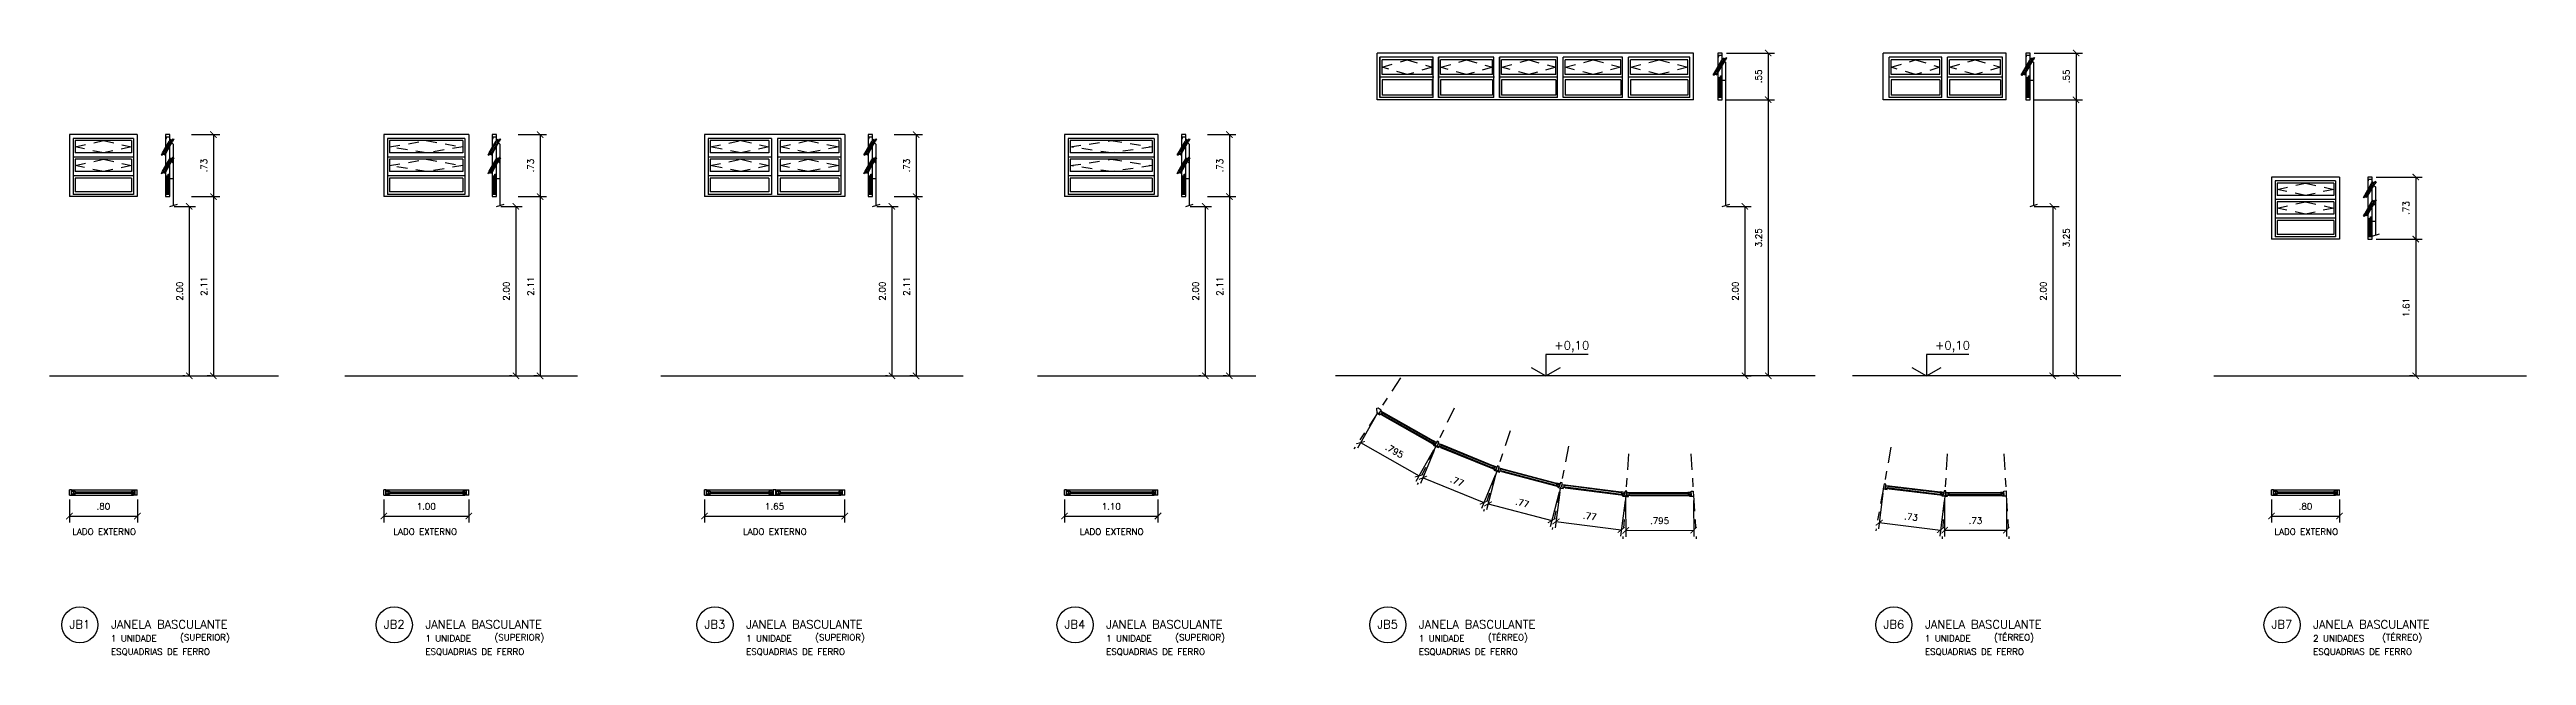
# Model space of a CAD drawing. Header units: millimetres. Extents: x 193 to 586, y 108 to 133.
# Drawn here: x 367.64 to 396.78, y 125.87 to 133 of the extents above; entities that cross this region are included whole.
import ezdxf

# ---------------------------------------------------------------- set-up
doc = ezdxf.new("R2010")
doc.units = ezdxf.units.MM
doc.linetypes.add('CENTER', pattern=[0.6, 0.375, -0.075, 0.075, -0.075])
doc.linetypes.add('HIDDEN', pattern=[0.375, 0.25, -0.125])
for name, color, linetype in [('CAIX', 2, 'Continuous'), ('CAIXN', 7, 'Continuous'), ('COTAS', 1, 'Continuous'), ('EIXOS', 141, 'CENTER'), ('LPROJ', 7, 'HIDDEN'), ('LVISTA01', 8, 'Continuous'), ('LVISTA02', 1, 'Continuous'), ('NOTAS', 2, 'Continuous'), ('REVEST', 2, 'Continuous')]:
    doc.layers.add(name, color=color, linetype=linetype)
doc.styles.add('100-50', font='romans.shx', dxfattribs={"height": 0.125})
doc.styles.add('60-50', font='romans.shx', dxfattribs={"height": 0.075})
doc.styles.add('80-50', font='romans.shx', dxfattribs={"height": 0.1})
doc.dimstyles.new('50', dxfattribs={"dimtxt": 0.1, "dimasz": 2.5, "dimexe": 1.25, "dimexo": 0.625, "dimgap": 0.075, "dimtad": 1, "dimzin": 0, "dimdsep": 46, "dimtxsty": '60-50', "dimcen": 2.5, "dimclrt": 3, "dimadec": 0, "dimazin": 0, "dimtfac": 1, "dimtmove": 0, "dimatfit": 3, "dimfxl": 1, "dimarcsym": 0})

msp = doc.modelspace()

# ---------------------------------------------------------------- texts
at = {"layer": 'CAIXN', "ltscale": 0.5, "char_height": 0.075, "style": '60-50'}
for s, insert, attachment_point in [('LADO EXTERNO', (368.2788, 127.3256), 5), ('LADO EXTERNO', (372.057, 127.3256), 5), ('LADO EXTERNO', (376.171, 127.3256), 5), ('LADO EXTERNO', (380.1339, 127.3256), 5), ('LADO EXTERNO', (394.1887, 127.3256), 5), ('ESQUADRIAS DE FERRO', (368.3596, 125.9092), 4), ('1 UNIDADE', (368.3596, 126.0691), 4), ('(SUPERIOR)', (369.1724, 126.0691), 4), ('ESQUADRIAS DE FERRO', (372.0587, 125.9092), 4), ('1 UNIDADE', (372.0587, 126.0691), 4), ('(SUPERIOR)', (372.8714, 126.0691), 4), ('ESQUADRIAS DE FERRO', (375.8319, 125.9092), 4), ('1 UNIDADE', (375.8319, 126.0691), 4), ('(SUPERIOR)', (376.6447, 126.0691), 4), ('ESQUADRIAS DE FERRO', (380.0682, 125.9092), 4), ('1 UNIDADE', (380.0682, 126.0691), 4), ('(SUPERIOR)', (380.881, 126.0691), 4), ('ESQUADRIAS DE FERRO', (383.7475, 125.9092), 4), ('1 UNIDADE', (383.7475, 126.0691), 4), ('(TÉRREO)', (384.5602, 126.0691), 4), ('ESQUADRIAS DE FERRO', (389.7024, 125.9092), 4), ('1 UNIDADE', (389.7024, 126.0691), 4), ('(TÉRREO)', (390.5151, 126.0691), 4), ('2 UNIDADES', (394.2694, 126.0691), 4), ('ESQUADRIAS DE FERRO', (394.2694, 125.9092), 4), ('(TÉRREO)', (395.0822, 126.0691), 4)]:
    msp.add_mtext(s, dxfattribs=dict(at, insert=insert, attachment_point=attachment_point))
at = {"layer": 'CAIXN', "color": 2, "ltscale": 0.5, "char_height": 0.1, "style": '100-50'}
for s, insert, attachment_point in [('JB1', (367.9926, 126.2341), 5), ('JANELA BASCULANTE', (368.3597, 126.2341), 4), ('JB2', (371.6917, 126.2341), 5), ('JANELA BASCULANTE', (372.0588, 126.2341), 4), ('JB3', (375.465, 126.2341), 5), ('JANELA BASCULANTE', (375.8321, 126.2341), 4), ('JB4', (379.7012, 126.2341), 5), ('JANELA BASCULANTE', (380.0684, 126.2341), 4), ('JB5', (383.3805, 126.2341), 5), ('JANELA BASCULANTE', (383.7476, 126.2341), 4), ('JB6', (389.3354, 126.2341), 5), ('JANELA BASCULANTE', (389.7025, 126.2341), 4), ('JB7', (393.9025, 126.2341), 5), ('JANELA BASCULANTE', (394.2696, 126.2341), 4)]:
    msp.add_mtext(s, dxfattribs=dict(at, insert=insert, attachment_point=attachment_point))
at = {"layer": 'NOTAS', "color": 3, "style": '80-50'}
for p in [(385.3405, 129.4687), (389.8199, 129.4687)]:
    msp.add_text('+0,10', height=0.1, dxfattribs=at).set_placement(p)

# ---------------------------------------------------------------- blocks, each defined once
blk = doc.blocks.new('_ARCHTICK')
at = {"color": 0, "linetype": 'ByBlock', "const_width": 0.15}
blk.add_lwpolyline([(-0.5, -0.5), (0.5, 0.5)], dxfattribs=at)
blk = doc.blocks.new('*D100')
at = {"color": 0, "linetype": 'ByBlock'}
for p, q in [((165.173, 234.79), (165.506, 234.79)), ((165.431, 234.79), (165.431, 234.06)), ((165.173, 234.06), (165.506, 234.06))]:
    blk.add_line(p, q, dxfattribs=at)
at = {"layer": 'DEFPOINTS', "color": 0, "linetype": 'ByBlock'}
for p in [(165.123, 234.79), (165.123, 234.06), (165.431, 234.06)]:
    blk.add_point(p, dxfattribs=at)
at = {"color": 0, "linetype": 'ByBlock', "xscale": 0.075, "yscale": 0.075, "zscale": 0.075}
for p, rotation in [((165.431, 234.79), 90), ((165.431, 234.06), 270)]:
    blk.add_blockref('_ARCHTICK', p, dxfattribs=dict(at, rotation=rotation))
at = {"color": 3, "linetype": 'ByBlock', "insert": (165.319, 234.425), "char_height": 0.075, "attachment_point": 5, "rotation": 90, "style": '60-50'}
blk.add_mtext('.73', dxfattribs=at)
blk = doc.blocks.new('*D101')
at = {"color": 0, "linetype": 'ByBlock'}
for p, q in [((165.431, 234.06), (165.431, 231.95)), ((165.398, 231.95), (165.356, 231.95))]:
    blk.add_line(p, q, dxfattribs=at)
at = {"layer": 'DEFPOINTS', "color": 0, "linetype": 'ByBlock'}
for p in [(165.123, 234.06), (165.431, 231.95), (165.448, 231.95)]:
    blk.add_point(p, dxfattribs=at)
at = {"color": 0, "linetype": 'ByBlock', "xscale": 0.075, "yscale": 0.075, "zscale": 0.075}
for p, rotation in [((165.431, 234.06), 90), ((165.431, 231.95), 270)]:
    blk.add_blockref('_ARCHTICK', p, dxfattribs=dict(at, rotation=rotation))
at = {"color": 3, "linetype": 'ByBlock', "insert": (165.319, 233.005), "char_height": 0.075, "attachment_point": 5, "rotation": 90, "style": '60-50'}
blk.add_mtext('2.11', dxfattribs=at)
blk = doc.blocks.new('*D102')
at = {"color": 0, "linetype": 'ByBlock'}
for p, q in [((163.736, 230.494), (163.736, 230.225)), ((163.736, 230.3), (164.536, 230.3)), ((164.536, 230.494), (164.536, 230.225))]:
    blk.add_line(p, q, dxfattribs=at)
at = {"layer": 'DEFPOINTS', "color": 0, "linetype": 'ByBlock'}
for p in [(163.736, 230.544), (164.536, 230.544), (164.536, 230.3)]:
    blk.add_point(p, dxfattribs=at)
at = {"color": 0, "linetype": 'ByBlock', "xscale": 0.075, "yscale": 0.075, "zscale": 0.075, "rotation": 180}
blk.add_blockref('_ARCHTICK', (163.736, 230.3), dxfattribs=at)
at = {"color": 0, "linetype": 'ByBlock', "xscale": 0.075, "yscale": 0.075, "zscale": 0.075}
blk.add_blockref('_ARCHTICK', (164.536, 230.3), dxfattribs=at)
at = {"color": 3, "linetype": 'ByBlock', "insert": (164.136, 230.413), "char_height": 0.075, "attachment_point": 5, "style": '60-50'}
blk.add_mtext('.80', dxfattribs=at)
blk = doc.blocks.new('*D103')
at = {"color": 0, "linetype": 'ByBlock'}
for p, q in [((164.968, 233.945), (165.221, 233.945)), ((165.146, 233.945), (165.146, 231.95)), ((165.096, 231.95), (165.071, 231.95))]:
    blk.add_line(p, q, dxfattribs=at)
at = {"layer": 'DEFPOINTS', "color": 0, "linetype": 'ByBlock'}
for p in [(164.918, 233.945), (165.146, 231.95), (165.146, 231.95)]:
    blk.add_point(p, dxfattribs=at)
at = {"color": 0, "linetype": 'ByBlock', "xscale": 0.075, "yscale": 0.075, "zscale": 0.075}
for p, rotation in [((165.146, 233.945), 90), ((165.146, 231.95), 270)]:
    blk.add_blockref('_ARCHTICK', p, dxfattribs=dict(at, rotation=rotation))
at = {"color": 3, "linetype": 'ByBlock', "insert": (165.034, 232.947), "char_height": 0.075, "attachment_point": 5, "rotation": 90, "style": '60-50'}
blk.add_mtext('2.00', dxfattribs=at)
blk = doc.blocks.new('*D104')
at = {"color": 0, "linetype": 'ByBlock'}
for p, q in [((165.173, 234.79), (165.506, 234.79)), ((165.431, 234.79), (165.431, 234.06)), ((165.173, 234.06), (165.506, 234.06))]:
    blk.add_line(p, q, dxfattribs=at)
at = {"layer": 'DEFPOINTS', "color": 0, "linetype": 'ByBlock'}
for p in [(165.123, 234.79), (165.123, 234.06), (165.431, 234.06)]:
    blk.add_point(p, dxfattribs=at)
at = {"color": 0, "linetype": 'ByBlock', "xscale": 0.075, "yscale": 0.075, "zscale": 0.075}
for p, rotation in [((165.431, 234.79), 90), ((165.431, 234.06), 270)]:
    blk.add_blockref('_ARCHTICK', p, dxfattribs=dict(at, rotation=rotation))
at = {"color": 3, "linetype": 'ByBlock', "insert": (165.319, 234.425), "char_height": 0.075, "attachment_point": 5, "rotation": 90, "style": '60-50'}
blk.add_mtext('.73', dxfattribs=at)
blk = doc.blocks.new('*D105')
at = {"color": 0, "linetype": 'ByBlock'}
for p, q in [((165.431, 234.06), (165.431, 231.95)), ((165.398, 231.95), (165.356, 231.95))]:
    blk.add_line(p, q, dxfattribs=at)
at = {"layer": 'DEFPOINTS', "color": 0, "linetype": 'ByBlock'}
for p in [(165.123, 234.06), (165.431, 231.95), (165.448, 231.95)]:
    blk.add_point(p, dxfattribs=at)
at = {"color": 0, "linetype": 'ByBlock', "xscale": 0.075, "yscale": 0.075, "zscale": 0.075}
for p, rotation in [((165.431, 234.06), 90), ((165.431, 231.95), 270)]:
    blk.add_blockref('_ARCHTICK', p, dxfattribs=dict(at, rotation=rotation))
at = {"color": 3, "linetype": 'ByBlock', "insert": (165.319, 233.005), "char_height": 0.075, "attachment_point": 5, "rotation": 90, "style": '60-50'}
blk.add_mtext('2.11', dxfattribs=at)
blk = doc.blocks.new('*D106')
at = {"color": 0, "linetype": 'ByBlock'}
for p, q in [((164.968, 233.945), (165.221, 233.945)), ((165.146, 233.945), (165.146, 231.95)), ((165.096, 231.95), (165.071, 231.95))]:
    blk.add_line(p, q, dxfattribs=at)
at = {"layer": 'DEFPOINTS', "color": 0, "linetype": 'ByBlock'}
for p in [(164.918, 233.945), (165.146, 231.95), (165.146, 231.95)]:
    blk.add_point(p, dxfattribs=at)
at = {"color": 0, "linetype": 'ByBlock', "xscale": 0.075, "yscale": 0.075, "zscale": 0.075}
for p, rotation in [((165.146, 233.945), 90), ((165.146, 231.95), 270)]:
    blk.add_blockref('_ARCHTICK', p, dxfattribs=dict(at, rotation=rotation))
at = {"color": 3, "linetype": 'ByBlock', "insert": (165.034, 232.947), "char_height": 0.075, "attachment_point": 5, "rotation": 90, "style": '60-50'}
blk.add_mtext('2.00', dxfattribs=at)
blk = doc.blocks.new('*D107')
at = {"color": 0, "linetype": 'ByBlock'}
for p, q in [((167.642, 230.494), (167.642, 230.225)), ((167.642, 230.3), (168.642, 230.3)), ((168.642, 230.494), (168.642, 230.225))]:
    blk.add_line(p, q, dxfattribs=at)
at = {"layer": 'DEFPOINTS', "color": 0, "linetype": 'ByBlock'}
for p in [(167.642, 230.544), (168.642, 230.544), (168.642, 230.3)]:
    blk.add_point(p, dxfattribs=at)
at = {"color": 0, "linetype": 'ByBlock', "xscale": 0.075, "yscale": 0.075, "zscale": 0.075, "rotation": 180}
blk.add_blockref('_ARCHTICK', (167.642, 230.3), dxfattribs=at)
at = {"color": 0, "linetype": 'ByBlock', "xscale": 0.075, "yscale": 0.075, "zscale": 0.075}
blk.add_blockref('_ARCHTICK', (168.642, 230.3), dxfattribs=at)
at = {"color": 3, "linetype": 'ByBlock', "insert": (168.142, 230.413), "char_height": 0.075, "attachment_point": 5, "style": '60-50'}
blk.add_mtext('1.00', dxfattribs=at)
blk = doc.blocks.new('*D108')
at = {"color": 0, "linetype": 'ByBlock'}
for p, q in [((168.746, 234.79), (169.08, 234.79)), ((169.005, 234.79), (169.005, 234.06)), ((168.746, 234.06), (169.08, 234.06))]:
    blk.add_line(p, q, dxfattribs=at)
at = {"layer": 'DEFPOINTS', "color": 0, "linetype": 'ByBlock'}
for p in [(168.696, 234.79), (168.696, 234.06), (169.005, 234.06)]:
    blk.add_point(p, dxfattribs=at)
at = {"color": 0, "linetype": 'ByBlock', "xscale": 0.075, "yscale": 0.075, "zscale": 0.075}
for p, rotation in [((169.005, 234.79), 90), ((169.005, 234.06), 270)]:
    blk.add_blockref('_ARCHTICK', p, dxfattribs=dict(at, rotation=rotation))
at = {"color": 3, "linetype": 'ByBlock', "insert": (168.892, 234.425), "char_height": 0.075, "attachment_point": 5, "rotation": 90, "style": '60-50'}
blk.add_mtext('.73', dxfattribs=at)
blk = doc.blocks.new('*D109')
at = {"color": 0, "linetype": 'ByBlock'}
for p, q in [((169.005, 234.06), (169.005, 231.95)), ((168.972, 231.95), (168.93, 231.95))]:
    blk.add_line(p, q, dxfattribs=at)
at = {"layer": 'DEFPOINTS', "color": 0, "linetype": 'ByBlock'}
for p in [(168.696, 234.06), (169.005, 231.95), (169.022, 231.95)]:
    blk.add_point(p, dxfattribs=at)
at = {"color": 0, "linetype": 'ByBlock', "xscale": 0.075, "yscale": 0.075, "zscale": 0.075}
for p, rotation in [((169.005, 234.06), 90), ((169.005, 231.95), 270)]:
    blk.add_blockref('_ARCHTICK', p, dxfattribs=dict(at, rotation=rotation))
at = {"color": 3, "linetype": 'ByBlock', "insert": (168.892, 233.005), "char_height": 0.075, "attachment_point": 5, "rotation": 90, "style": '60-50'}
blk.add_mtext('2.11', dxfattribs=at)
blk = doc.blocks.new('*D110')
at = {"color": 0, "linetype": 'ByBlock'}
for p, q in [((168.542, 233.945), (168.795, 233.945)), ((168.72, 233.945), (168.72, 231.95)), ((168.67, 231.95), (168.645, 231.95))]:
    blk.add_line(p, q, dxfattribs=at)
at = {"layer": 'DEFPOINTS', "color": 0, "linetype": 'ByBlock'}
for p in [(168.492, 233.945), (168.72, 231.95), (168.72, 231.95)]:
    blk.add_point(p, dxfattribs=at)
at = {"color": 0, "linetype": 'ByBlock', "xscale": 0.075, "yscale": 0.075, "zscale": 0.075}
for p, rotation in [((168.72, 233.945), 90), ((168.72, 231.95), 270)]:
    blk.add_blockref('_ARCHTICK', p, dxfattribs=dict(at, rotation=rotation))
at = {"color": 3, "linetype": 'ByBlock', "insert": (168.607, 232.947), "char_height": 0.075, "attachment_point": 5, "rotation": 90, "style": '60-50'}
blk.add_mtext('2.00', dxfattribs=at)
blk = doc.blocks.new('*D111')
at = {"color": 0, "linetype": 'ByBlock'}
for p, q in [((169.957, 230.494), (169.957, 230.225)), ((169.957, 230.3), (171.607, 230.3)), ((171.607, 230.494), (171.607, 230.225))]:
    blk.add_line(p, q, dxfattribs=at)
at = {"layer": 'DEFPOINTS', "color": 0, "linetype": 'ByBlock'}
for p in [(169.957, 230.544), (171.607, 230.544), (171.607, 230.3)]:
    blk.add_point(p, dxfattribs=at)
at = {"color": 0, "linetype": 'ByBlock', "xscale": 0.075, "yscale": 0.075, "zscale": 0.075, "rotation": 180}
blk.add_blockref('_ARCHTICK', (169.957, 230.3), dxfattribs=at)
at = {"color": 0, "linetype": 'ByBlock', "xscale": 0.075, "yscale": 0.075, "zscale": 0.075}
blk.add_blockref('_ARCHTICK', (171.607, 230.3), dxfattribs=at)
at = {"color": 3, "linetype": 'ByBlock', "insert": (170.782, 230.413), "char_height": 0.075, "attachment_point": 5, "style": '60-50'}
blk.add_mtext('1.65', dxfattribs=at)
blk = doc.blocks.new('*D112')
at = {"color": 0, "linetype": 'ByBlock'}
for p, q in [((168.746, 234.79), (169.08, 234.79)), ((169.005, 234.79), (169.005, 234.06)), ((168.746, 234.06), (169.08, 234.06))]:
    blk.add_line(p, q, dxfattribs=at)
at = {"layer": 'DEFPOINTS', "color": 0, "linetype": 'ByBlock'}
for p in [(168.696, 234.79), (168.696, 234.06), (169.005, 234.06)]:
    blk.add_point(p, dxfattribs=at)
at = {"color": 0, "linetype": 'ByBlock', "xscale": 0.075, "yscale": 0.075, "zscale": 0.075}
for p, rotation in [((169.005, 234.79), 90), ((169.005, 234.06), 270)]:
    blk.add_blockref('_ARCHTICK', p, dxfattribs=dict(at, rotation=rotation))
at = {"color": 3, "linetype": 'ByBlock', "insert": (168.892, 234.425), "char_height": 0.075, "attachment_point": 5, "rotation": 90, "style": '60-50'}
blk.add_mtext('.73', dxfattribs=at)
blk = doc.blocks.new('*D113')
at = {"color": 0, "linetype": 'ByBlock'}
for p, q in [((169.005, 234.06), (169.005, 231.95)), ((168.972, 231.95), (168.93, 231.95))]:
    blk.add_line(p, q, dxfattribs=at)
at = {"layer": 'DEFPOINTS', "color": 0, "linetype": 'ByBlock'}
for p in [(168.696, 234.06), (169.005, 231.95), (169.022, 231.95)]:
    blk.add_point(p, dxfattribs=at)
at = {"color": 0, "linetype": 'ByBlock', "xscale": 0.075, "yscale": 0.075, "zscale": 0.075}
for p, rotation in [((169.005, 234.06), 90), ((169.005, 231.95), 270)]:
    blk.add_blockref('_ARCHTICK', p, dxfattribs=dict(at, rotation=rotation))
at = {"color": 3, "linetype": 'ByBlock', "insert": (168.892, 233.005), "char_height": 0.075, "attachment_point": 5, "rotation": 90, "style": '60-50'}
blk.add_mtext('2.11', dxfattribs=at)
blk = doc.blocks.new('*D114')
at = {"color": 0, "linetype": 'ByBlock'}
for p, q in [((168.542, 233.945), (168.795, 233.945)), ((168.72, 233.945), (168.72, 231.95)), ((168.67, 231.95), (168.645, 231.95))]:
    blk.add_line(p, q, dxfattribs=at)
at = {"layer": 'DEFPOINTS', "color": 0, "linetype": 'ByBlock'}
for p in [(168.492, 233.945), (168.72, 231.95), (168.72, 231.95)]:
    blk.add_point(p, dxfattribs=at)
at = {"color": 0, "linetype": 'ByBlock', "xscale": 0.075, "yscale": 0.075, "zscale": 0.075}
for p, rotation in [((168.72, 233.945), 90), ((168.72, 231.95), 270)]:
    blk.add_blockref('_ARCHTICK', p, dxfattribs=dict(at, rotation=rotation))
at = {"color": 3, "linetype": 'ByBlock', "insert": (168.607, 232.947), "char_height": 0.075, "attachment_point": 5, "rotation": 90, "style": '60-50'}
blk.add_mtext('2.00', dxfattribs=at)
blk = doc.blocks.new('*D115')
at = {"color": 0, "linetype": 'ByBlock'}
for p, q in [((173.794, 230.494), (173.794, 230.225)), ((173.794, 230.3), (174.894, 230.3)), ((174.894, 230.494), (174.894, 230.225))]:
    blk.add_line(p, q, dxfattribs=at)
at = {"layer": 'DEFPOINTS', "color": 0, "linetype": 'ByBlock'}
for p in [(173.794, 230.544), (174.894, 230.544), (174.894, 230.3)]:
    blk.add_point(p, dxfattribs=at)
at = {"color": 0, "linetype": 'ByBlock', "xscale": 0.075, "yscale": 0.075, "zscale": 0.075, "rotation": 180}
blk.add_blockref('_ARCHTICK', (173.794, 230.3), dxfattribs=at)
at = {"color": 0, "linetype": 'ByBlock', "xscale": 0.075, "yscale": 0.075, "zscale": 0.075}
blk.add_blockref('_ARCHTICK', (174.894, 230.3), dxfattribs=at)
at = {"color": 3, "linetype": 'ByBlock', "insert": (174.344, 230.413), "char_height": 0.075, "attachment_point": 5, "style": '60-50'}
blk.add_mtext('1.10', dxfattribs=at)
blk = doc.blocks.new('*D116')
at = {"color": 0, "linetype": 'ByBlock'}
for p, q in [((180.645, 235.75), (181.211, 235.75)), ((181.136, 235.75), (181.136, 235.2)), ((180.645, 235.2), (181.211, 235.2))]:
    blk.add_line(p, q, dxfattribs=at)
at = {"layer": 'DEFPOINTS', "color": 0, "linetype": 'ByBlock'}
for p in [(180.595, 235.75), (180.595, 235.2), (181.136, 235.2)]:
    blk.add_point(p, dxfattribs=at)
at = {"color": 0, "linetype": 'ByBlock', "xscale": 0.075, "yscale": 0.075, "zscale": 0.075}
for p, rotation in [((181.136, 235.75), 90), ((181.136, 235.2), 270)]:
    blk.add_blockref('_ARCHTICK', p, dxfattribs=dict(at, rotation=rotation))
at = {"color": 3, "linetype": 'ByBlock', "insert": (181.023, 235.475), "char_height": 0.075, "attachment_point": 5, "rotation": 90, "style": '60-50'}
blk.add_mtext('.55', dxfattribs=at)
blk = doc.blocks.new('*D117')
at = {"color": 0, "linetype": 'ByBlock'}
for p, q in [((181.136, 235.2), (181.136, 231.95)), ((181.134, 231.95), (181.061, 231.95))]:
    blk.add_line(p, q, dxfattribs=at)
at = {"layer": 'DEFPOINTS', "color": 0, "linetype": 'ByBlock'}
for p in [(180.595, 235.2), (181.136, 231.95), (181.184, 231.95)]:
    blk.add_point(p, dxfattribs=at)
at = {"color": 0, "linetype": 'ByBlock', "xscale": 0.075, "yscale": 0.075, "zscale": 0.075}
for p, rotation in [((181.136, 235.2), 90), ((181.136, 231.95), 270)]:
    blk.add_blockref('_ARCHTICK', p, dxfattribs=dict(at, rotation=rotation))
at = {"color": 3, "linetype": 'ByBlock', "insert": (181.023, 233.575), "char_height": 0.075, "attachment_point": 5, "rotation": 90, "style": '60-50'}
blk.add_mtext('3.25', dxfattribs=at)
blk = doc.blocks.new('*D118')
at = {"color": 0, "linetype": 'ByBlock'}
for p, q in [((180.645, 233.945), (180.937, 233.945)), ((180.862, 233.945), (180.862, 231.95)), ((180.863, 231.95), (180.937, 231.95))]:
    blk.add_line(p, q, dxfattribs=at)
at = {"layer": 'DEFPOINTS', "color": 0, "linetype": 'ByBlock'}
for p in [(180.595, 233.945), (180.813, 231.95), (180.862, 231.95)]:
    blk.add_point(p, dxfattribs=at)
at = {"color": 0, "linetype": 'ByBlock', "xscale": 0.075, "yscale": 0.075, "zscale": 0.075}
for p, rotation in [((180.862, 233.945), 90), ((180.862, 231.95), 270)]:
    blk.add_blockref('_ARCHTICK', p, dxfattribs=dict(at, rotation=rotation))
at = {"color": 3, "linetype": 'ByBlock', "insert": (180.75, 232.947), "char_height": 0.075, "attachment_point": 5, "rotation": 90, "style": '60-50'}
blk.add_mtext('2.00', dxfattribs=at)
blk = doc.blocks.new('*D119')
at = {"color": 0, "linetype": 'ByBlock'}
for p, q in [((179.458, 230.48), (179.459, 230.056)), ((180.258, 230.482), (180.259, 230.058)), ((179.459, 230.131), (180.258, 230.133))]:
    blk.add_line(p, q, dxfattribs=at)
at = {"layer": 'DEFPOINTS', "color": 0, "linetype": 'ByBlock'}
for p in [(179.458, 230.53), (180.257, 230.532), (180.258, 230.133)]:
    blk.add_point(p, dxfattribs=at)
at = {"color": 0, "linetype": 'ByBlock', "xscale": 0.075, "yscale": 0.075, "zscale": 0.075}
for p, rotation in [((179.459, 230.131), 180.1409125196109), ((180.258, 230.133), 0.1409125196109683)]:
    blk.add_blockref('_ARCHTICK', p, dxfattribs=dict(at, rotation=rotation))
at = {"color": 3, "linetype": 'ByBlock', "insert": (179.858, 230.244), "char_height": 0.075, "attachment_point": 5, "rotation": 0.1409, "style": '60-50'}
blk.add_mtext('.795', dxfattribs=at)
blk = doc.blocks.new('*D120')
at = {"color": 0, "linetype": 'ByBlock'}
for p, q in [((178.684, 230.58), (178.629, 230.162)), ((178.639, 230.236), (179.407, 230.136)), ((179.452, 230.481), (179.397, 230.062))]:
    blk.add_line(p, q, dxfattribs=at)
at = {"layer": 'DEFPOINTS', "color": 0, "linetype": 'ByBlock'}
for p in [(178.69, 230.63), (179.458, 230.53), (179.407, 230.136)]:
    blk.add_point(p, dxfattribs=at)
at = {"color": 0, "linetype": 'ByBlock', "xscale": 0.075, "yscale": 0.075, "zscale": 0.075}
for p, rotation in [((178.639, 230.236), 172.6077200387716), ((179.407, 230.136), 352.6077200387716)]:
    blk.add_blockref('_ARCHTICK', p, dxfattribs=dict(at, rotation=rotation))
at = {"color": 3, "linetype": 'ByBlock', "insert": (179.037, 230.298), "char_height": 0.075, "attachment_point": 5, "rotation": 352.6077, "style": '60-50'}
blk.add_mtext('.77', dxfattribs=at)
blk = doc.blocks.new('*D121')
at = {"color": 0, "linetype": 'ByBlock'}
for p, q in [((177.929, 230.779), (177.821, 230.371)), ((178.677, 230.581), (178.57, 230.174)), ((177.84, 230.443), (178.589, 230.246))]:
    blk.add_line(p, q, dxfattribs=at)
at = {"layer": 'DEFPOINTS', "color": 0, "linetype": 'ByBlock'}
for p in [(177.941, 230.827), (178.69, 230.63), (178.589, 230.246)]:
    blk.add_point(p, dxfattribs=at)
at = {"color": 0, "linetype": 'ByBlock', "xscale": 0.075, "yscale": 0.075, "zscale": 0.075}
for p, rotation in [((177.84, 230.443), 165.2583523953717), ((178.589, 230.246), 345.2583523953717)]:
    blk.add_blockref('_ARCHTICK', p, dxfattribs=dict(at, rotation=rotation))
at = {"color": 3, "linetype": 'ByBlock', "insert": (178.243, 230.454), "char_height": 0.075, "attachment_point": 5, "rotation": 345.2584, "style": '60-50'}
blk.add_mtext('.77', dxfattribs=at)
blk = doc.blocks.new('*D122')
at = {"color": 0, "linetype": 'ByBlock'}
for p, q in [((177.205, 231.072), (177.046, 230.681)), ((177.075, 230.751), (177.792, 230.459)), ((177.922, 230.781), (177.764, 230.39))]:
    blk.add_line(p, q, dxfattribs=at)
at = {"layer": 'DEFPOINTS', "color": 0, "linetype": 'ByBlock'}
for p in [(177.224, 231.118), (177.941, 230.827), (177.792, 230.459)]:
    blk.add_point(p, dxfattribs=at)
at = {"color": 0, "linetype": 'ByBlock', "xscale": 0.075, "yscale": 0.075, "zscale": 0.075}
for p, rotation in [((177.075, 230.751), 157.9138706856465), ((177.792, 230.459), 337.9138706856465)]:
    blk.add_blockref('_ARCHTICK', p, dxfattribs=dict(at, rotation=rotation))
at = {"color": 3, "linetype": 'ByBlock', "insert": (177.476, 230.709), "char_height": 0.075, "attachment_point": 5, "rotation": 337.9139, "style": '60-50'}
blk.add_mtext('.77', dxfattribs=at)
blk = doc.blocks.new('*D123')
at = {"color": 0, "linetype": 'ByBlock'}
for p, q in [((176.511, 231.465), (176.302, 231.099)), ((176.339, 231.164), (177.028, 230.773)), ((177.199, 231.075), (176.991, 230.708))]:
    blk.add_line(p, q, dxfattribs=at)
at = {"layer": 'DEFPOINTS', "color": 0, "linetype": 'ByBlock'}
for p in [(176.535, 231.509), (177.224, 231.118), (177.028, 230.773)]:
    blk.add_point(p, dxfattribs=at)
at = {"color": 0, "linetype": 'ByBlock', "xscale": 0.075, "yscale": 0.075, "zscale": 0.075}
for p, rotation in [((176.339, 231.164), 150.405567229511), ((177.028, 230.773), 330.405567229511)]:
    blk.add_blockref('_ARCHTICK', p, dxfattribs=dict(at, rotation=rotation))
at = {"color": 3, "linetype": 'ByBlock', "insert": (176.739, 231.066), "char_height": 0.075, "attachment_point": 5, "rotation": 330.4056, "style": '60-50'}
blk.add_mtext('.795', dxfattribs=at)
blk = doc.blocks.new('*D124')
at = {"color": 0, "linetype": 'ByBlock'}
for p, q in [((183.008, 230.482), (183.008, 230.058)), ((183.734, 230.482), (183.734, 230.058)), ((183.008, 230.133), (183.734, 230.133))]:
    blk.add_line(p, q, dxfattribs=at)
at = {"layer": 'DEFPOINTS', "color": 0, "linetype": 'ByBlock'}
for p in [(183.008, 230.532), (183.734, 230.532), (183.734, 230.133)]:
    blk.add_point(p, dxfattribs=at)
at = {"color": 0, "linetype": 'ByBlock', "xscale": 0.075, "yscale": 0.075, "zscale": 0.075}
for p, rotation in [((183.008, 230.133), 180.0129315404788), ((183.734, 230.133), 0.01293154047883097)]:
    blk.add_blockref('_ARCHTICK', p, dxfattribs=dict(at, rotation=rotation))
at = {"color": 3, "linetype": 'ByBlock', "insert": (183.371, 230.245), "char_height": 0.075, "attachment_point": 5, "rotation": 0.0129, "style": '60-50'}
blk.add_mtext('.73', dxfattribs=at)
blk = doc.blocks.new('*D125')
at = {"color": 0, "linetype": 'ByBlock'}
for p, q in [((182.281, 230.569), (182.23, 230.148)), ((183.002, 230.482), (182.951, 230.061)), ((182.239, 230.222), (182.96, 230.135))]:
    blk.add_line(p, q, dxfattribs=at)
at = {"layer": 'DEFPOINTS', "color": 0, "linetype": 'ByBlock'}
for p in [(182.286, 230.619), (183.008, 230.532), (182.96, 230.135)]:
    blk.add_point(p, dxfattribs=at)
at = {"color": 0, "linetype": 'ByBlock', "xscale": 0.075, "yscale": 0.075, "zscale": 0.075}
for p, rotation in [((182.239, 230.222), 173.1596565439788), ((182.96, 230.135), 353.1596565439788)]:
    blk.add_blockref('_ARCHTICK', p, dxfattribs=dict(at, rotation=rotation))
at = {"color": 3, "linetype": 'ByBlock', "insert": (182.613, 230.29), "char_height": 0.075, "attachment_point": 5, "rotation": 353.1597, "style": '60-50'}
blk.add_mtext('.73', dxfattribs=at)
blk = doc.blocks.new('*D126')
at = {"color": 0, "linetype": 'ByBlock'}
for p, q in [((180.645, 235.75), (181.211, 235.75)), ((181.136, 235.75), (181.136, 235.2)), ((180.645, 235.2), (181.211, 235.2))]:
    blk.add_line(p, q, dxfattribs=at)
at = {"layer": 'DEFPOINTS', "color": 0, "linetype": 'ByBlock'}
for p in [(180.595, 235.75), (180.595, 235.2), (181.136, 235.2)]:
    blk.add_point(p, dxfattribs=at)
at = {"color": 0, "linetype": 'ByBlock', "xscale": 0.075, "yscale": 0.075, "zscale": 0.075}
for p, rotation in [((181.136, 235.75), 90), ((181.136, 235.2), 270)]:
    blk.add_blockref('_ARCHTICK', p, dxfattribs=dict(at, rotation=rotation))
at = {"color": 3, "linetype": 'ByBlock', "insert": (181.023, 235.475), "char_height": 0.075, "attachment_point": 5, "rotation": 90, "style": '60-50'}
blk.add_mtext('.55', dxfattribs=at)
blk = doc.blocks.new('*D127')
at = {"color": 0, "linetype": 'ByBlock'}
for p, q in [((181.136, 235.2), (181.136, 231.95)), ((181.134, 231.95), (181.061, 231.95))]:
    blk.add_line(p, q, dxfattribs=at)
at = {"layer": 'DEFPOINTS', "color": 0, "linetype": 'ByBlock'}
for p in [(180.595, 235.2), (181.136, 231.95), (181.184, 231.95)]:
    blk.add_point(p, dxfattribs=at)
at = {"color": 0, "linetype": 'ByBlock', "xscale": 0.075, "yscale": 0.075, "zscale": 0.075}
for p, rotation in [((181.136, 235.2), 90), ((181.136, 231.95), 270)]:
    blk.add_blockref('_ARCHTICK', p, dxfattribs=dict(at, rotation=rotation))
at = {"color": 3, "linetype": 'ByBlock', "insert": (181.023, 233.575), "char_height": 0.075, "attachment_point": 5, "rotation": 90, "style": '60-50'}
blk.add_mtext('3.25', dxfattribs=at)
blk = doc.blocks.new('*D128')
at = {"color": 0, "linetype": 'ByBlock'}
for p, q in [((180.645, 233.945), (180.937, 233.945)), ((180.862, 233.945), (180.862, 231.95)), ((180.863, 231.95), (180.937, 231.95))]:
    blk.add_line(p, q, dxfattribs=at)
at = {"layer": 'DEFPOINTS', "color": 0, "linetype": 'ByBlock'}
for p in [(180.595, 233.945), (180.813, 231.95), (180.862, 231.95)]:
    blk.add_point(p, dxfattribs=at)
at = {"color": 0, "linetype": 'ByBlock', "xscale": 0.075, "yscale": 0.075, "zscale": 0.075}
for p, rotation in [((180.862, 233.945), 90), ((180.862, 231.95), 270)]:
    blk.add_blockref('_ARCHTICK', p, dxfattribs=dict(at, rotation=rotation))
at = {"color": 3, "linetype": 'ByBlock', "insert": (180.75, 232.947), "char_height": 0.075, "attachment_point": 5, "rotation": 90, "style": '60-50'}
blk.add_mtext('2.00', dxfattribs=at)
blk = doc.blocks.new('*D129')
at = {"color": 0, "linetype": 'ByBlock'}
for p, q in [((163.736, 230.494), (163.736, 230.225)), ((163.736, 230.3), (164.536, 230.3)), ((164.536, 230.494), (164.536, 230.225))]:
    blk.add_line(p, q, dxfattribs=at)
at = {"layer": 'DEFPOINTS', "color": 0, "linetype": 'ByBlock'}
for p in [(163.736, 230.544), (164.536, 230.544), (164.536, 230.3)]:
    blk.add_point(p, dxfattribs=at)
at = {"color": 0, "linetype": 'ByBlock', "xscale": 0.075, "yscale": 0.075, "zscale": 0.075, "rotation": 180}
blk.add_blockref('_ARCHTICK', (163.736, 230.3), dxfattribs=at)
at = {"color": 0, "linetype": 'ByBlock', "xscale": 0.075, "yscale": 0.075, "zscale": 0.075}
blk.add_blockref('_ARCHTICK', (164.536, 230.3), dxfattribs=at)
at = {"color": 3, "linetype": 'ByBlock', "insert": (164.136, 230.413), "char_height": 0.075, "attachment_point": 5, "style": '60-50'}
blk.add_mtext('.80', dxfattribs=at)
blk = doc.blocks.new('*D130')
at = {"color": 0, "linetype": 'ByBlock'}
for p, q in [((186.758, 234.29), (187.298, 234.29)), ((187.223, 234.29), (187.223, 233.56)), ((186.758, 233.56), (187.298, 233.56))]:
    blk.add_line(p, q, dxfattribs=at)
at = {"layer": 'DEFPOINTS', "color": 0, "linetype": 'ByBlock'}
for p in [(186.708, 234.29), (186.708, 233.56), (187.223, 233.56)]:
    blk.add_point(p, dxfattribs=at)
at = {"color": 0, "linetype": 'ByBlock', "xscale": 0.075, "yscale": 0.075, "zscale": 0.075}
for p, rotation in [((187.223, 234.29), 90), ((187.223, 233.56), 270)]:
    blk.add_blockref('_ARCHTICK', p, dxfattribs=dict(at, rotation=rotation))
at = {"color": 3, "linetype": 'ByBlock', "insert": (187.11, 233.925), "char_height": 0.075, "attachment_point": 5, "rotation": 90, "style": '60-50'}
blk.add_mtext('.73', dxfattribs=at)
blk = doc.blocks.new('*D131')
at = {"color": 0, "linetype": 'ByBlock'}
for p, q in [((187.223, 233.56), (187.223, 231.95)), ((187.19, 231.95), (187.148, 231.95))]:
    blk.add_line(p, q, dxfattribs=at)
at = {"layer": 'DEFPOINTS', "color": 0, "linetype": 'ByBlock'}
for p in [(186.708, 233.56), (187.223, 231.95), (187.24, 231.95)]:
    blk.add_point(p, dxfattribs=at)
at = {"color": 0, "linetype": 'ByBlock', "xscale": 0.075, "yscale": 0.075, "zscale": 0.075}
for p, rotation in [((187.223, 233.56), 90), ((187.223, 231.95), 270)]:
    blk.add_blockref('_ARCHTICK', p, dxfattribs=dict(at, rotation=rotation))
at = {"color": 3, "linetype": 'ByBlock', "insert": (187.11, 232.755), "char_height": 0.075, "attachment_point": 5, "rotation": 90, "style": '60-50'}
blk.add_mtext('1.61', dxfattribs=at)

# ---------------------------------------------------------------- dimensions: what is measured, and where the dimension line sits
at = {"layer": 'COTAS'}
for base, p1, p2, override, picture, middle, set_off in [((387.8575, 132.4097), (387.3168, 132.9596), (387.3168, 132.4097), {"dimasz": 0.075, "dimexe": 0.075, "dimexo": 0.05, "dimzin": 4, "dimblk1": 'ARCHTICK', "dimblk2": 'ARCHTICK', "dimsah": 1, "dimtmove": 2}, '*D116', (387.745, 132.6847), (206.722, -102.7902)), ((391.4795, 132.4097), (390.9388, 132.9596), (390.9388, 132.4097), {"dimasz": 0.075, "dimexe": 0.075, "dimexo": 0.05, "dimzin": 4, "dimblk1": 'ARCHTICK', "dimblk2": 'ARCHTICK', "dimsah": 1, "dimtmove": 2}, '*D126', (391.367, 132.6847), (210.344, -102.7902)), ((387.8575, 129.1596), (387.3168, 132.4097), (387.9063, 129.1596), {"dimasz": 0.075, "dimexe": 0.075, "dimexo": 0.05, "dimzin": 4, "dimblk1": 'ARCHTICK', "dimblk2": 'ARCHTICK', "dimsah": 1, "dimse1": 1, "dimtmove": 2}, '*D117', (387.745, 130.7847), (206.722, -102.7902)), ((391.4795, 129.1596), (390.9388, 132.4097), (391.5283, 129.1596), {"dimasz": 0.075, "dimexe": 0.075, "dimexo": 0.05, "dimzin": 4, "dimblk1": 'ARCHTICK', "dimblk2": 'ARCHTICK', "dimsah": 1, "dimse1": 1, "dimtmove": 2}, '*D127', (391.367, 130.7847), (210.344, -102.7902)), ((369.5651, 131.2696), (369.2566, 131.9996), (369.2566, 131.2696), {"dimasz": 0.075, "dimexe": 0.075, "dimexo": 0.05, "dimzin": 4, "dimblk1": 'ARCHTICK', "dimblk2": 'ARCHTICK', "dimsah": 1, "dimtmove": 2}, '*D100', (369.4526, 131.6346), (204.1341, -102.7902)), ((373.4091, 131.2696), (373.1005, 131.9996), (373.1005, 131.2696), {"dimasz": 0.075, "dimexe": 0.075, "dimexo": 0.05, "dimzin": 4, "dimblk1": 'ARCHTICK', "dimblk2": 'ARCHTICK', "dimsah": 1, "dimtmove": 2}, '*D104', (373.2966, 131.6346), (207.978, -102.7902)), ((377.8323, 131.2696), (377.5238, 131.9996), (377.5238, 131.2696), {"dimasz": 0.075, "dimexe": 0.075, "dimexo": 0.05, "dimzin": 4, "dimblk1": 'ARCHTICK', "dimblk2": 'ARCHTICK', "dimsah": 1, "dimtmove": 2}, '*D108', (377.7198, 131.6346), (208.8277, -102.7902)), ((381.5186, 131.2696), (381.2101, 131.9996), (381.2101, 131.2696), {"dimasz": 0.075, "dimexe": 0.075, "dimexo": 0.05, "dimzin": 4, "dimblk1": 'ARCHTICK', "dimblk2": 'ARCHTICK', "dimsah": 1, "dimtmove": 2}, '*D112', (381.4061, 131.6346), (212.514, -102.7902)), ((395.4762, 130.7697), (394.9621, 131.4996), (394.9621, 130.7697), {"dimasz": 0.075, "dimexe": 0.075, "dimexo": 0.05, "dimzin": 4, "dimblk1": 'ARCHTICK', "dimblk2": 'ARCHTICK', "dimsah": 1, "dimtmove": 2}, '*D130', (395.3637, 131.1347), (208.2536, -102.7902)), ((369.2804, 129.1596), (369.0522, 131.1547), (369.2804, 129.1596), {"dimasz": 0.075, "dimexe": 0.075, "dimexo": 0.05, "dimzin": 4, "dimblk1": 'ARCHTICK', "dimblk2": 'ARCHTICK', "dimsah": 1, "dimtmove": 2}, '*D103', (369.1679, 130.1572), (204.1341, -102.7902)), ((369.5651, 129.1596), (369.2566, 131.2696), (369.5825, 129.1596), {"dimasz": 0.075, "dimexe": 0.075, "dimexo": 0.05, "dimzin": 4, "dimblk1": 'ARCHTICK', "dimblk2": 'ARCHTICK', "dimsah": 1, "dimse1": 1, "dimtmove": 2}, '*D101', (369.4526, 130.2146), (204.1341, -102.7902)), ((373.1244, 129.1596), (372.8962, 131.1547), (373.1244, 129.1596), {"dimasz": 0.075, "dimexe": 0.075, "dimexo": 0.05, "dimzin": 4, "dimblk1": 'ARCHTICK', "dimblk2": 'ARCHTICK', "dimsah": 1, "dimtmove": 2}, '*D106', (373.0119, 130.1572), (207.978, -102.7902)), ((373.4091, 129.1596), (373.1005, 131.2696), (373.4264, 129.1596), {"dimasz": 0.075, "dimexe": 0.075, "dimexo": 0.05, "dimzin": 4, "dimblk1": 'ARCHTICK', "dimblk2": 'ARCHTICK', "dimsah": 1, "dimse1": 1, "dimtmove": 2}, '*D105', (373.2966, 130.2146), (207.978, -102.7902)), ((377.5476, 129.1596), (377.3194, 131.1547), (377.5476, 129.1596), {"dimasz": 0.075, "dimexe": 0.075, "dimexo": 0.05, "dimzin": 4, "dimblk1": 'ARCHTICK', "dimblk2": 'ARCHTICK', "dimsah": 1, "dimtmove": 2}, '*D110', (377.4351, 130.1572), (208.8277, -102.7902)), ((377.8323, 129.1596), (377.5238, 131.2696), (377.8496, 129.1596), {"dimasz": 0.075, "dimexe": 0.075, "dimexo": 0.05, "dimzin": 4, "dimblk1": 'ARCHTICK', "dimblk2": 'ARCHTICK', "dimsah": 1, "dimse1": 1, "dimtmove": 2}, '*D109', (377.7198, 130.2146), (208.8277, -102.7902)), ((381.2339, 129.1596), (381.0057, 131.1547), (381.2339, 129.1596), {"dimasz": 0.075, "dimexe": 0.075, "dimexo": 0.05, "dimzin": 4, "dimblk1": 'ARCHTICK', "dimblk2": 'ARCHTICK', "dimsah": 1, "dimtmove": 2}, '*D114', (381.1214, 130.1572), (212.514, -102.7902)), ((381.5186, 129.1596), (381.2101, 131.2696), (381.5359, 129.1596), {"dimasz": 0.075, "dimexe": 0.075, "dimexo": 0.05, "dimzin": 4, "dimblk1": 'ARCHTICK', "dimblk2": 'ARCHTICK', "dimsah": 1, "dimse1": 1, "dimtmove": 2}, '*D113', (381.4061, 130.2146), (212.514, -102.7902)), ((387.5842, 129.1596), (387.3168, 131.1547), (387.5353, 129.1596), {"dimasz": 0.075, "dimexe": 0.075, "dimexo": 0.05, "dimzin": 4, "dimblk1": 'ARCHTICK', "dimblk2": 'ARCHTICK', "dimsah": 1, "dimtmove": 2}, '*D118', (387.4717, 130.1572), (206.722, -102.7902)), ((391.2061, 129.1596), (390.9388, 131.1547), (391.1573, 129.1596), {"dimasz": 0.075, "dimexe": 0.075, "dimexo": 0.05, "dimzin": 4, "dimblk1": 'ARCHTICK', "dimblk2": 'ARCHTICK', "dimsah": 1, "dimtmove": 2}, '*D128', (391.0936, 130.1572), (210.344, -102.7902)), ((395.4762, 129.1596), (394.9621, 130.7697), (395.4937, 129.1596), {"dimasz": 0.075, "dimexe": 0.075, "dimexo": 0.05, "dimzin": 4, "dimblk1": 'ARCHTICK', "dimblk2": 'ARCHTICK', "dimsah": 1, "dimse1": 1, "dimtmove": 2}, '*D131', (395.3637, 129.9647), (208.2536, -102.7902))]:
    dim = msp.add_linear_dim(base=base, p1=p1, p2=p2, angle=90, dimstyle='50', override=override, dxfattribs=at)
    dim.commit()
    dim.dimension.update_dxf_attribs({"geometry": picture, "text_midpoint": middle, "insert": set_off})
for p1, p2, distance, picture, middle in [((383.2575, 128.7187), (383.9457, 128.3278), -0.3969, '*D123', (383.4611, 128.2759)), ((386.1801, 127.74), (386.9794, 127.7419), -0.3993, '*D119', (386.5805, 127.4542))]:
    dim = msp.add_aligned_dim(p1=p1, p2=p2, distance=distance, text='.795', dimstyle='50', override={"dimasz": 0.075, "dimexe": 0.075, "dimexo": 0.05, "dimzin": 4, "dimblk1": 'ARCHTICK', "dimblk2": 'ARCHTICK', "dimsah": 1, "dimtmove": 2}, dxfattribs=at)
    dim.commit()
    dim.dimension.update_dxf_attribs({"geometry": picture, "text_midpoint": middle, "insert": (206.722, -102.7902)})
for p1, p2, distance, picture, middle, set_off in [((383.9457, 128.3278), (384.6632, 128.0367), -0.3965, '*D122', (384.1977, 127.9191), (206.722, -102.7902)), ((384.6632, 128.0367), (385.4121, 127.8396), -0.3965, '*D121', (384.9654, 127.6635), (206.722, -102.7902)), ((385.4121, 127.8396), (386.1801, 127.74), -0.3971, '*D120', (385.7595, 127.5075), (206.722, -102.7902)), ((389.2124, 127.8283), (389.9337, 127.7418), -0.3994, '*D125', (389.5389, 127.5002), (206.9259, -102.7902)), ((389.9338, 127.7418), (390.6597, 127.7419), -0.3994, '*D124', (390.2968, 127.455), (206.9259, -102.7902))]:
    dim = msp.add_aligned_dim(p1=p1, p2=p2, distance=distance, dimstyle='50', override={"dimasz": 0.075, "dimexe": 0.075, "dimexo": 0.05, "dimzin": 4, "dimblk1": 'ARCHTICK', "dimblk2": 'ARCHTICK', "dimsah": 1, "dimtmove": 2}, dxfattribs=at)
    dim.commit()
    dim.dimension.update_dxf_attribs({"geometry": picture, "text_midpoint": middle, "insert": set_off})
for base, p1, p2, picture, middle, set_off in [((368.6696, 127.51), (367.8696, 127.7535), (368.6696, 127.7535), '*D102', (368.2696, 127.6225), (204.1341, -102.7902)), ((372.5687, 127.51), (371.5687, 127.7535), (372.5687, 127.7535), '*D107', (372.0687, 127.6225), (203.9268, -102.7902)), ((376.9919, 127.51), (375.3419, 127.7535), (376.9919, 127.7535), '*D111', (376.1669, 127.6225), (205.3848, -102.7902)), ((380.6782, 127.51), (379.5782, 127.7535), (380.6782, 127.7535), '*D115', (380.1282, 127.6225), (205.7843, -102.7902)), ((394.5794, 127.51), (393.7794, 127.7535), (394.5794, 127.7535), '*D129', (394.1794, 127.6225), (230.0439, -102.7902))]:
    dim = msp.add_linear_dim(base=base, p1=p1, p2=p2, dimstyle='50', override={"dimasz": 0.075, "dimexe": 0.075, "dimexo": 0.05, "dimzin": 4, "dimblk1": 'ARCHTICK', "dimblk2": 'ARCHTICK', "dimsah": 1, "dimtmove": 2}, dxfattribs=at)
    dim.commit()
    dim.dimension.update_dxf_attribs({"geometry": picture, "text_midpoint": middle, "insert": set_off})

# ---------------------------------------------------------------- linework, layer by layer
at = {"layer": 'CAIX', "color": 1}
for p, q in [((383.2575, 132.4097), (383.2575, 132.9596)), ((386.9794, 132.9596), (383.2575, 132.9596)), ((383.2885, 132.4347), (383.2885, 132.9091)), ((383.9152, 132.9091), (383.2885, 132.9091)), ((383.294, 132.4347), (383.294, 132.9091)), ((383.9152, 132.4347), (383.9152, 132.9091)), ((383.9781, 132.4347), (383.9781, 132.9091)), ((384.6308, 132.9091), (383.9781, 132.9091)), ((383.9819, 132.4347), (383.9819, 132.9091)), ((384.6308, 132.4347), (384.6308, 132.9091)), ((384.6971, 132.4347), (384.6971, 132.9091)), ((385.3783, 132.9091), (384.6971, 132.9091)), ((384.6996, 132.4347), (384.6996, 132.9091)), ((385.3783, 132.4347), (385.3783, 132.9091)), ((385.4469, 132.4347), (385.4469, 132.9091)), ((386.1454, 132.9091), (385.4469, 132.9091)), ((386.1454, 132.4347), (386.1454, 132.9091)), ((386.2151, 132.4347), (386.2151, 132.9091)), ((386.9345, 132.9091), (386.2151, 132.9091)), ((386.9345, 132.4347), (386.9345, 132.9091)), ((386.9794, 132.4097), (386.9794, 132.9596)), ((390.6597, 132.9596), (389.2124, 132.9596)), ((389.282, 132.4347), (389.282, 132.9091)), ((389.8991, 132.9091), (389.282, 132.9091)), ((389.8991, 132.4347), (389.8991, 132.9091)), ((389.9687, 132.4347), (389.9687, 132.9091)), ((390.6148, 132.9091), (389.9687, 132.9091)), ((390.6148, 132.4347), (390.6148, 132.9091)), ((390.6597, 132.4097), (390.6597, 132.9596)), ((387.2268, 132.7272), (387.3136, 132.8776)), ((387.2671, 132.7271), (387.3539, 132.8774)), ((387.2728, 132.4647), (387.2728, 132.6431)), ((387.3078, 132.4647), (387.3078, 132.6631)), ((390.8487, 132.7272), (390.9355, 132.8776)), ((390.889, 132.7271), (390.9758, 132.8774)), ((390.8948, 132.4647), (390.8948, 132.6431)), ((390.9298, 132.4647), (390.9298, 132.6631)), ((386.9794, 132.4097), (383.2575, 132.4097)), ((383.9152, 132.4347), (383.2885, 132.4347)), ((384.6308, 132.4347), (383.9781, 132.4347)), ((385.3783, 132.4347), (384.6971, 132.4347)), ((386.1454, 132.4347), (385.4469, 132.4347)), ((386.9345, 132.4347), (386.2151, 132.4347)), ((390.6597, 132.4097), (389.2124, 132.4097)), ((389.8991, 132.4347), (389.282, 132.4347)), ((390.6148, 132.4347), (389.9687, 132.4347)), ((368.9671, 131.7855), (369.0441, 131.9189)), ((369.0074, 131.7853), (369.0844, 131.9187)), ((372.811, 131.7855), (372.888, 131.9189)), ((372.8513, 131.7853), (372.9283, 131.9187)), ((377.2342, 131.7855), (377.3113, 131.9189)), ((377.2745, 131.7853), (377.3516, 131.9187)), ((380.9205, 131.7855), (380.9976, 131.9189)), ((380.9608, 131.7853), (381.0379, 131.9187)), ((368.9671, 131.568), (369.0441, 131.7014)), ((369.0074, 131.5678), (369.0844, 131.7013)), ((369.0083, 131.3247), (369.0083, 131.483)), ((369.0433, 131.3247), (369.0433, 131.503)), ((372.811, 131.568), (372.888, 131.7014)), ((372.8513, 131.5678), (372.9283, 131.7013)), ((372.8522, 131.3247), (372.8522, 131.483)), ((372.8872, 131.3247), (372.8872, 131.503)), ((377.2342, 131.568), (377.3113, 131.7014)), ((377.2745, 131.5678), (377.3516, 131.7013)), ((377.2754, 131.3247), (377.2754, 131.483)), ((377.3104, 131.3247), (377.3104, 131.503)), ((380.9205, 131.568), (380.9976, 131.7014)), ((380.9608, 131.5678), (381.0379, 131.7013)), ((380.9617, 131.3247), (380.9617, 131.483)), ((380.9967, 131.3247), (380.9967, 131.503)), ((394.8769, 131.2855), (394.954, 131.4189)), ((394.8769, 131.068), (394.954, 131.2014)), ((394.9172, 131.2853), (394.9943, 131.4187)), ((394.9172, 131.0678), (394.9943, 131.2013)), ((394.9181, 130.8247), (394.9181, 130.983)), ((394.9531, 130.8247), (394.9531, 131.003)), ((383.3154, 128.6966), (383.9025, 128.3652)), ((383.3325, 128.7271), (383.9197, 128.3957)), ((384.0032, 128.3173), (384.6143, 128.0683)), ((384.0164, 128.3498), (384.6275, 128.1007)), ((384.7215, 128.0331), (385.3596, 127.8647)), ((384.7304, 128.0669), (385.3685, 127.8985)), ((367.8946, 127.8162), (368.6446, 127.8162)), ((367.9146, 127.7535), (368.6246, 127.7535)), ((371.5937, 127.8162), (372.5437, 127.8162)), ((371.6137, 127.7535), (372.5237, 127.7535)), ((375.3669, 127.8162), (376.1519, 127.8162)), ((375.3869, 127.7535), (376.1319, 127.7535)), ((376.1819, 127.8162), (376.9669, 127.8162)), ((376.2019, 127.7535), (376.9469, 127.7535)), ((379.6032, 127.8162), (380.6532, 127.8162)), ((379.6232, 127.7535), (380.6332, 127.7535)), ((385.4703, 127.843), (386.1248, 127.7581)), ((385.4748, 127.8777), (386.1292, 127.7928)), ((386.2374, 127.7853), (386.9116, 127.7852)), ((386.2374, 127.7503), (386.9117, 127.7502)), ((389.282, 127.83), (389.8771, 127.7586)), ((389.2861, 127.8648), (389.8812, 127.7933)), ((389.9913, 127.7868), (390.5907, 127.7869)), ((389.9913, 127.7518), (390.5907, 127.7519)), ((393.8044, 127.8162), (394.5544, 127.8162)), ((393.8244, 127.7535), (394.5344, 127.7535))]:
    msp.add_line(p, q, dxfattribs=at)
at = {"layer": 'CAIX'}
for p, q in [((387.2354, 132.7222), (387.3222, 132.8726)), ((387.2584, 132.7321), (387.3452, 132.8824)), ((387.2828, 132.4647), (387.2828, 132.6431)), ((387.2978, 132.4647), (387.2978, 132.6631)), ((387.3078, 132.641), (387.3562, 132.641)), ((387.345, 132.862), (387.3562, 132.8508)), ((387.3562, 132.8508), (387.3562, 131.1667)), ((390.8574, 132.7222), (390.9442, 132.8726)), ((390.8804, 132.7321), (390.9672, 132.8824)), ((390.9048, 132.4647), (390.9048, 132.6431)), ((390.9198, 132.4647), (390.9198, 132.6631)), ((390.9298, 132.641), (390.9782, 132.641)), ((390.9669, 132.862), (390.9782, 132.8508)), ((390.9782, 132.8508), (390.9782, 131.1667)), ((368.9757, 131.7805), (369.0528, 131.9139)), ((368.9987, 131.7903), (369.0758, 131.9237)), ((369.0748, 131.902), (369.0916, 131.8852)), ((369.0916, 131.8852), (369.0916, 131.7317)), ((372.8197, 131.7805), (372.8967, 131.9139)), ((372.8426, 131.7903), (372.9197, 131.9237)), ((372.9187, 131.902), (372.9356, 131.8852)), ((372.9356, 131.8852), (372.9356, 131.7317)), ((377.2429, 131.7805), (377.3199, 131.9139)), ((377.2659, 131.7903), (377.3429, 131.9237)), ((377.342, 131.902), (377.3588, 131.8852)), ((377.3588, 131.8852), (377.3588, 131.7317)), ((380.9292, 131.7805), (381.0062, 131.9139)), ((380.9522, 131.7903), (381.0292, 131.9237)), ((381.0283, 131.902), (381.0451, 131.8852)), ((381.0451, 131.8852), (381.0451, 131.7317)), ((368.9757, 131.563), (369.0528, 131.6964)), ((368.9987, 131.5728), (369.0758, 131.7063)), ((369.0183, 131.3247), (369.0183, 131.483)), ((369.0333, 131.3247), (369.0333, 131.503)), ((369.0433, 131.4809), (369.0916, 131.4809)), ((369.0739, 131.683), (369.0916, 131.6652)), ((369.0916, 131.7137), (369.0916, 131.1667)), ((372.8197, 131.563), (372.8967, 131.6964)), ((372.8426, 131.5728), (372.9197, 131.7063)), ((372.8622, 131.3247), (372.8622, 131.483)), ((372.8772, 131.3247), (372.8772, 131.503)), ((372.8872, 131.4809), (372.9356, 131.4809)), ((372.9178, 131.683), (372.9356, 131.6652)), ((372.9356, 131.7137), (372.9356, 131.1667)), ((377.2429, 131.563), (377.3199, 131.6964)), ((377.2659, 131.5728), (377.3429, 131.7063)), ((377.2854, 131.3247), (377.2854, 131.483)), ((377.3004, 131.3247), (377.3004, 131.503)), ((377.3104, 131.4809), (377.3588, 131.4809)), ((377.341, 131.683), (377.3588, 131.6652)), ((377.3588, 131.7137), (377.3588, 131.1667)), ((380.9292, 131.563), (381.0062, 131.6964)), ((380.9522, 131.5728), (381.0292, 131.7063)), ((380.9717, 131.3247), (380.9717, 131.483)), ((380.9867, 131.3247), (380.9867, 131.503)), ((380.9967, 131.4809), (381.0451, 131.4809)), ((381.0273, 131.683), (381.0451, 131.6652)), ((381.0451, 131.7137), (381.0451, 131.1667)), ((369.0522, 131.1547), (369.1405, 131.1817)), ((372.8962, 131.1547), (372.9844, 131.1817)), ((377.3194, 131.1547), (377.4077, 131.1817)), ((381.0057, 131.1547), (381.094, 131.1817)), ((387.3168, 131.1547), (387.4051, 131.1817)), ((390.9388, 131.1547), (391.027, 131.1817)), ((394.8856, 131.2805), (394.9626, 131.4139)), ((394.8856, 131.063), (394.9626, 131.1964)), ((394.9086, 131.2903), (394.9856, 131.4237)), ((394.9086, 131.0728), (394.9856, 131.2063)), ((394.9837, 131.183), (395.0015, 131.1652)), ((394.9846, 131.402), (395.0015, 131.3852)), ((395.0015, 131.3852), (395.0015, 131.2317)), ((395.0015, 131.2137), (395.0015, 130.8167)), ((394.9281, 130.8247), (394.9281, 130.983)), ((394.9431, 130.8247), (394.9431, 131.003)), ((394.9531, 130.9809), (395.0015, 130.9809)), ((394.9621, 130.8047), (395.0503, 130.8317)), ((383.3203, 128.7053), (383.9074, 128.3739)), ((383.9148, 128.3869), (383.3276, 128.7184)), ((384.007, 128.3266), (384.6181, 128.0776)), ((384.6237, 128.0915), (384.0126, 128.3405)), ((384.7241, 128.0427), (385.3621, 127.8744)), ((385.3659, 127.8889), (384.7279, 128.0572)), ((367.8696, 127.7535), (367.8696, 127.8162)), ((368.6019, 127.791), (367.9373, 127.791)), ((368.6019, 127.776), (367.9373, 127.776)), ((368.6696, 127.7535), (368.6696, 127.8162)), ((371.5687, 127.7535), (371.5687, 127.8162)), ((372.501, 127.791), (371.6364, 127.791)), ((372.501, 127.776), (371.6364, 127.776)), ((372.5687, 127.7535), (372.5687, 127.8162)), ((375.3419, 127.7535), (375.3419, 127.8162)), ((376.0992, 127.791), (375.4097, 127.791)), ((376.0992, 127.776), (375.4097, 127.776)), ((376.2346, 127.791), (376.9242, 127.791)), ((376.2346, 127.776), (376.9242, 127.776)), ((376.9919, 127.7535), (376.9919, 127.8162)), ((379.5782, 127.7535), (379.5782, 127.8162)), ((380.6105, 127.791), (379.646, 127.791)), ((380.6105, 127.776), (379.646, 127.776)), ((380.6782, 127.7535), (380.6782, 127.8162)), ((385.4716, 127.8529), (386.126, 127.768)), ((386.1279, 127.7829), (385.4735, 127.8678)), ((386.9116, 127.7752), (386.2374, 127.7753)), ((386.2374, 127.7603), (386.9117, 127.7602)), ((389.2235, 127.89), (389.2124, 127.8283)), ((389.2124, 127.8283), (389.2571, 127.823)), ((389.2415, 127.8867), (389.2235, 127.89)), ((389.2379, 127.8353), (389.2415, 127.8867)), ((389.2582, 127.8329), (389.2379, 127.8353)), ((389.2571, 127.823), (389.2582, 127.8329)), ((389.2831, 127.8399), (389.8783, 127.7685)), ((389.88, 127.7834), (389.2849, 127.8548)), ((390.5907, 127.7769), (389.9913, 127.7768)), ((389.9913, 127.7618), (390.5907, 127.7619)), ((393.7794, 127.7535), (393.7794, 127.8162)), ((394.5117, 127.791), (393.8472, 127.791)), ((394.5117, 127.776), (393.8472, 127.776)), ((394.5794, 127.7535), (394.5794, 127.8162))]:
    msp.add_line(p, q, dxfattribs=at)
for points in [[(387.2668, 132.9596), (387.2668, 132.9146), (387.2768, 132.9146), (387.2768, 132.9346), (387.3168, 132.9346), (387.3168, 132.9596)], [(390.8888, 132.9596), (390.8888, 132.9146), (390.8988, 132.9146), (390.8988, 132.9346), (390.9388, 132.9346), (390.9388, 132.9596)], [(387.3168, 132.4097), (387.3168, 132.4547), (387.3078, 132.4547), (387.3078, 132.4347), (387.2668, 132.4347), (387.2668, 132.4097)], [(390.9388, 132.4097), (390.9388, 132.4547), (390.9298, 132.4547), (390.9298, 132.4347), (390.8888, 132.4347), (390.8888, 132.4097)], [(369.0022, 131.9996), (369.0022, 131.9546), (369.0122, 131.9546), (369.0122, 131.9746), (369.0522, 131.9746), (369.0522, 131.9996)], [(372.8462, 131.9996), (372.8462, 131.9546), (372.8562, 131.9546), (372.8562, 131.9746), (372.8962, 131.9746), (372.8962, 131.9996)], [(377.2694, 131.9996), (377.2694, 131.9546), (377.2794, 131.9546), (377.2794, 131.9746), (377.3194, 131.9746), (377.3194, 131.9996)], [(380.9557, 131.9996), (380.9557, 131.9546), (380.9657, 131.9546), (380.9657, 131.9746), (381.0057, 131.9746), (381.0057, 131.9996)], [(394.9121, 131.4996), (394.9121, 131.4546), (394.9221, 131.4546), (394.9221, 131.4746), (394.9621, 131.4746), (394.9621, 131.4996)], [(369.0522, 131.2697), (369.0522, 131.3147), (369.0433, 131.3147), (369.0433, 131.2947), (369.0022, 131.2947), (369.0022, 131.2697)], [(372.8962, 131.2697), (372.8962, 131.3147), (372.8872, 131.3147), (372.8872, 131.2947), (372.8462, 131.2947), (372.8462, 131.2697)], [(377.3194, 131.2697), (377.3194, 131.3147), (377.3104, 131.3147), (377.3104, 131.2947), (377.2694, 131.2947), (377.2694, 131.2697)], [(381.0057, 131.2697), (381.0057, 131.3147), (380.9967, 131.3147), (380.9967, 131.2947), (380.9557, 131.2947), (380.9557, 131.2697)], [(394.9621, 130.7697), (394.9621, 130.8147), (394.9531, 130.8147), (394.9531, 130.7947), (394.9121, 130.7947), (394.9121, 130.7697)], [(383.2575, 128.7187), (383.2542, 128.7813), (383.2706, 128.7822), (383.3048, 128.7599), (383.2773, 128.7177), (383.294, 128.7068), (383.2885, 128.6984)], [(383.2977, 128.7467), (383.3325, 128.7271), (383.3276, 128.7184), (383.3102, 128.7282), (383.3028, 128.7151), (383.3203, 128.7053), (383.3154, 128.6966), (383.2805, 128.7162)], [(383.9546, 128.376), (383.9197, 128.3957), (383.9148, 128.3869), (383.9322, 128.3771), (383.9249, 128.3641), (383.9074, 128.3739), (383.9025, 128.3652), (383.9374, 128.3455)], [(383.9793, 128.3648), (384.0164, 128.3498), (384.0126, 128.3405), (383.9941, 128.348), (383.9884, 128.3341), (384.007, 128.3266), (384.0032, 128.3173), (383.9661, 128.3324)], [(384.6645, 128.0857), (384.6275, 128.1007), (384.6237, 128.0915), (384.6422, 128.0839), (384.6366, 128.07), (384.6181, 128.0776), (384.6143, 128.0683), (384.6514, 128.0532)], [(384.6917, 128.0771), (384.7304, 128.0669), (384.7279, 128.0572), (384.7085, 128.0623), (384.7047, 128.0478), (384.7241, 128.0427), (384.7215, 128.0331), (384.6828, 128.0432)], [(367.8973, 127.801), (367.9373, 127.801), (367.9373, 127.791), (367.9173, 127.791), (367.9173, 127.776), (367.9373, 127.776), (367.9373, 127.766), (367.8973, 127.766)], [(368.6419, 127.801), (368.6019, 127.801), (368.6019, 127.791), (368.6219, 127.791), (368.6219, 127.776), (368.6019, 127.776), (368.6019, 127.766), (368.6419, 127.766)], [(371.5964, 127.801), (371.6364, 127.801), (371.6364, 127.791), (371.6164, 127.791), (371.6164, 127.776), (371.6364, 127.776), (371.6364, 127.766), (371.5964, 127.766)], [(372.541, 127.801), (372.501, 127.801), (372.501, 127.791), (372.521, 127.791), (372.521, 127.776), (372.501, 127.776), (372.501, 127.766), (372.541, 127.766)], [(375.3697, 127.801), (375.4097, 127.801), (375.4097, 127.791), (375.3897, 127.791), (375.3897, 127.776), (375.4097, 127.776), (375.4097, 127.766), (375.3697, 127.766)], [(376.1392, 127.801), (376.0992, 127.801), (376.0992, 127.791), (376.1192, 127.791), (376.1192, 127.776), (376.0992, 127.776), (376.0992, 127.766), (376.1392, 127.766)], [(376.1946, 127.801), (376.2346, 127.801), (376.2346, 127.791), (376.2146, 127.791), (376.2146, 127.776), (376.2346, 127.776), (376.2346, 127.766), (376.1946, 127.766)], [(376.9642, 127.801), (376.9242, 127.801), (376.9242, 127.791), (376.9442, 127.791), (376.9442, 127.776), (376.9242, 127.776), (376.9242, 127.766), (376.9642, 127.766)], [(379.606, 127.801), (379.646, 127.801), (379.646, 127.791), (379.626, 127.791), (379.626, 127.776), (379.646, 127.776), (379.646, 127.766), (379.606, 127.766)], [(380.6505, 127.801), (380.6105, 127.801), (380.6105, 127.791), (380.6305, 127.791), (380.6305, 127.776), (380.6105, 127.776), (380.6105, 127.766), (380.6505, 127.766)], [(385.4071, 127.8884), (385.3685, 127.8985), (385.3659, 127.8889), (385.3853, 127.8838), (385.3815, 127.8693), (385.3621, 127.8744), (385.3596, 127.8647), (385.3983, 127.8545)], [(385.4351, 127.8828), (385.4748, 127.8777), (385.4735, 127.8678), (385.4537, 127.8703), (385.4518, 127.8555), (385.4716, 127.8529), (385.4703, 127.843), (385.4307, 127.8481)], [(386.1689, 127.7877), (386.1292, 127.7928), (386.1279, 127.7829), (386.1478, 127.7803), (386.1459, 127.7654), (386.126, 127.768), (386.1248, 127.7581), (386.1644, 127.753)], [(386.1974, 127.7852), (386.2374, 127.7853), (386.2374, 127.7753), (386.2174, 127.7752), (386.2174, 127.7602), (386.2374, 127.7603), (386.2374, 127.7503), (386.1974, 127.7502)], [(386.9516, 127.7853), (386.9116, 127.7852), (386.9116, 127.7752), (386.9316, 127.7753), (386.9317, 127.7603), (386.9117, 127.7602), (386.9117, 127.7502), (386.9517, 127.7503)], [(389.2464, 127.8695), (389.2861, 127.8648), (389.2849, 127.8548), (389.2651, 127.8572), (389.2633, 127.8423), (389.2831, 127.8399), (389.282, 127.83), (389.2422, 127.8347)], [(389.9209, 127.7886), (389.8812, 127.7933), (389.88, 127.7834), (389.8999, 127.781), (389.8981, 127.7661), (389.8783, 127.7685), (389.8771, 127.7586), (389.9168, 127.7538)], [(389.9491, 127.8044), (389.9274, 127.8059), (389.9202, 127.7534), (389.9002, 127.7558), (389.899, 127.7459), (389.9338, 127.7418), (389.9687, 127.7418), (389.9687, 127.7518), (389.9488, 127.7518)], [(389.9513, 127.7868), (389.9913, 127.7868), (389.9913, 127.7768), (389.9713, 127.7768), (389.9713, 127.7618), (389.9913, 127.7618), (389.9913, 127.7518), (389.9513, 127.7518)], [(390.6307, 127.7869), (390.5907, 127.7869), (390.5907, 127.7769), (390.6107, 127.7769), (390.6107, 127.7619), (390.5907, 127.7619), (390.5907, 127.7519), (390.6307, 127.7519)], [(393.8072, 127.801), (393.8472, 127.801), (393.8472, 127.791), (393.8272, 127.791), (393.8272, 127.776), (393.8472, 127.776), (393.8472, 127.766), (393.8072, 127.766)], [(394.5517, 127.801), (394.5117, 127.801), (394.5117, 127.791), (394.5317, 127.791), (394.5317, 127.776), (394.5117, 127.776), (394.5117, 127.766), (394.5517, 127.766)]]:
    msp.add_lwpolyline(points, close=True, dxfattribs=at)
for points in [[(387.3286, 132.9036), (387.3372, 132.8986), (387.3372, 132.8986), (387.3502, 132.8911), (387.3602, 132.9084), (387.3689, 132.9034), (387.3539, 132.8774), (387.3322, 132.8899), (387.3222, 132.8726), (387.3136, 132.8776), (387.3286, 132.9036)], [(390.9505, 132.9036), (390.9592, 132.8986), (390.9592, 132.8986), (390.9722, 132.8911), (390.9822, 132.9084), (390.9908, 132.9034), (390.9758, 132.8774), (390.9542, 132.8899), (390.9442, 132.8726), (390.9355, 132.8776), (390.9505, 132.9036)], [(387.2268, 132.7272), (387.2354, 132.7222), (387.2354, 132.7222), (387.2484, 132.7147), (387.2584, 132.7321), (387.2671, 132.7271), (387.2521, 132.7011), (387.2304, 132.7136), (387.2204, 132.6963), (387.2118, 132.7013), (387.2268, 132.7272)], [(387.2728, 132.6731), (387.2828, 132.6731), (387.2828, 132.6731), (387.2978, 132.6731), (387.2978, 132.6931), (387.3078, 132.6931), (387.3078, 132.6631), (387.2828, 132.6631), (387.2828, 132.6431), (387.2728, 132.6431), (387.2728, 132.6731)], [(390.8487, 132.7272), (390.8574, 132.7222), (390.8574, 132.7222), (390.8704, 132.7147), (390.8804, 132.7321), (390.889, 132.7271), (390.874, 132.7011), (390.8524, 132.7136), (390.8424, 132.6963), (390.8337, 132.7013), (390.8487, 132.7272)], [(390.8948, 132.6731), (390.9048, 132.6731), (390.9048, 132.6731), (390.9198, 132.6731), (390.9198, 132.6931), (390.9298, 132.6931), (390.9298, 132.6631), (390.9048, 132.6631), (390.9048, 132.6431), (390.8948, 132.6431), (390.8948, 132.6731)], [(387.3078, 132.4647), (387.3078, 132.4347), (387.2728, 132.4347), (387.2728, 132.4647), (387.2828, 132.4647), (387.2828, 132.4447), (387.2978, 132.4447), (387.2978, 132.4647), (387.3078, 132.4647)], [(390.9298, 132.4647), (390.9298, 132.4347), (390.8948, 132.4347), (390.8948, 132.4647), (390.9048, 132.4647), (390.9048, 132.4447), (390.9198, 132.4447), (390.9198, 132.4647), (390.9298, 132.4647)], [(368.9671, 131.7855), (368.9757, 131.7805), (368.9757, 131.7805), (368.9887, 131.773), (368.9987, 131.7903), (369.0074, 131.7853), (368.9924, 131.7593), (368.9707, 131.7718), (368.9607, 131.7545), (368.9521, 131.7595), (368.9671, 131.7855)], [(369.0591, 131.9449), (369.0678, 131.9399), (369.0678, 131.9399), (369.0808, 131.9324), (369.0908, 131.9497), (369.0994, 131.9447), (369.0844, 131.9187), (369.0628, 131.9312), (369.0528, 131.9139), (369.0441, 131.9189), (369.0591, 131.9449)], [(369.0591, 131.7274), (369.0678, 131.7224), (369.0678, 131.7224), (369.0808, 131.7149), (369.0908, 131.7322), (369.0994, 131.7272), (369.0844, 131.7013), (369.0628, 131.7138), (369.0528, 131.6964), (369.0441, 131.7014), (369.0591, 131.7274)], [(372.811, 131.7855), (372.8197, 131.7805), (372.8197, 131.7805), (372.8326, 131.773), (372.8426, 131.7903), (372.8513, 131.7853), (372.8363, 131.7593), (372.8147, 131.7718), (372.8047, 131.7545), (372.796, 131.7595), (372.811, 131.7855)], [(372.903, 131.9449), (372.9117, 131.9399), (372.9117, 131.9399), (372.9247, 131.9324), (372.9347, 131.9497), (372.9433, 131.9447), (372.9283, 131.9187), (372.9067, 131.9312), (372.8967, 131.9139), (372.888, 131.9189), (372.903, 131.9449)], [(372.903, 131.7274), (372.9117, 131.7224), (372.9117, 131.7224), (372.9247, 131.7149), (372.9347, 131.7322), (372.9433, 131.7272), (372.9283, 131.7013), (372.9067, 131.7138), (372.8967, 131.6964), (372.888, 131.7014), (372.903, 131.7274)], [(377.2342, 131.7855), (377.2429, 131.7805), (377.2429, 131.7805), (377.2559, 131.773), (377.2659, 131.7903), (377.2745, 131.7853), (377.2595, 131.7593), (377.2379, 131.7718), (377.2279, 131.7545), (377.2192, 131.7595), (377.2342, 131.7855)], [(377.3263, 131.9449), (377.3349, 131.9399), (377.3349, 131.9399), (377.3479, 131.9324), (377.3579, 131.9497), (377.3666, 131.9447), (377.3516, 131.9187), (377.3299, 131.9312), (377.3199, 131.9139), (377.3113, 131.9189), (377.3263, 131.9449)], [(377.3263, 131.7274), (377.3349, 131.7224), (377.3349, 131.7224), (377.3479, 131.7149), (377.3579, 131.7322), (377.3666, 131.7272), (377.3516, 131.7013), (377.3299, 131.7138), (377.3199, 131.6964), (377.3113, 131.7014), (377.3263, 131.7274)], [(380.9205, 131.7855), (380.9292, 131.7805), (380.9292, 131.7805), (380.9422, 131.773), (380.9522, 131.7903), (380.9608, 131.7853), (380.9458, 131.7593), (380.9242, 131.7718), (380.9142, 131.7545), (380.9055, 131.7595), (380.9205, 131.7855)], [(381.0126, 131.9449), (381.0212, 131.9399), (381.0212, 131.9399), (381.0342, 131.9324), (381.0442, 131.9497), (381.0529, 131.9447), (381.0379, 131.9187), (381.0162, 131.9312), (381.0062, 131.9139), (380.9976, 131.9189), (381.0126, 131.9449)], [(381.0126, 131.7274), (381.0212, 131.7224), (381.0212, 131.7224), (381.0342, 131.7149), (381.0442, 131.7322), (381.0529, 131.7272), (381.0379, 131.7013), (381.0162, 131.7138), (381.0062, 131.6964), (380.9976, 131.7014), (381.0126, 131.7274)], [(368.9671, 131.568), (368.9757, 131.563), (368.9757, 131.563), (368.9887, 131.5555), (368.9987, 131.5728), (369.0074, 131.5678), (368.9924, 131.5419), (368.9707, 131.5544), (368.9607, 131.537), (368.9521, 131.542), (368.9671, 131.568)], [(369.0083, 131.513), (369.0183, 131.513), (369.0183, 131.513), (369.0333, 131.513), (369.0333, 131.533), (369.0433, 131.533), (369.0433, 131.503), (369.0183, 131.503), (369.0183, 131.483), (369.0083, 131.483), (369.0083, 131.513)], [(372.811, 131.568), (372.8197, 131.563), (372.8197, 131.563), (372.8326, 131.5555), (372.8426, 131.5728), (372.8513, 131.5678), (372.8363, 131.5419), (372.8147, 131.5544), (372.8047, 131.537), (372.796, 131.542), (372.811, 131.568)], [(372.8522, 131.513), (372.8622, 131.513), (372.8622, 131.513), (372.8772, 131.513), (372.8772, 131.533), (372.8872, 131.533), (372.8872, 131.503), (372.8622, 131.503), (372.8622, 131.483), (372.8522, 131.483), (372.8522, 131.513)], [(377.2342, 131.568), (377.2429, 131.563), (377.2429, 131.563), (377.2559, 131.5555), (377.2659, 131.5728), (377.2745, 131.5678), (377.2595, 131.5419), (377.2379, 131.5544), (377.2279, 131.537), (377.2192, 131.542), (377.2342, 131.568)], [(377.2754, 131.513), (377.2854, 131.513), (377.2854, 131.513), (377.3004, 131.513), (377.3004, 131.533), (377.3104, 131.533), (377.3104, 131.503), (377.2854, 131.503), (377.2854, 131.483), (377.2754, 131.483), (377.2754, 131.513)], [(380.9205, 131.568), (380.9292, 131.563), (380.9292, 131.563), (380.9422, 131.5555), (380.9522, 131.5728), (380.9608, 131.5678), (380.9458, 131.5419), (380.9242, 131.5544), (380.9142, 131.537), (380.9055, 131.542), (380.9205, 131.568)], [(380.9617, 131.513), (380.9717, 131.513), (380.9717, 131.513), (380.9867, 131.513), (380.9867, 131.533), (380.9967, 131.533), (380.9967, 131.503), (380.9717, 131.503), (380.9717, 131.483), (380.9617, 131.483), (380.9617, 131.513)], [(394.969, 131.4449), (394.9776, 131.4399), (394.9776, 131.4399), (394.9906, 131.4324), (395.0006, 131.4497), (395.0093, 131.4447), (394.9943, 131.4187), (394.9726, 131.4312), (394.9626, 131.4139), (394.954, 131.4189), (394.969, 131.4449)], [(369.0433, 131.3247), (369.0433, 131.2947), (369.0083, 131.2947), (369.0083, 131.3247), (369.0183, 131.3247), (369.0183, 131.3047), (369.0333, 131.3047), (369.0333, 131.3247), (369.0433, 131.3247)], [(372.8872, 131.3247), (372.8872, 131.2947), (372.8522, 131.2947), (372.8522, 131.3247), (372.8622, 131.3247), (372.8622, 131.3047), (372.8772, 131.3047), (372.8772, 131.3247), (372.8872, 131.3247)], [(377.3104, 131.3247), (377.3104, 131.2947), (377.2754, 131.2947), (377.2754, 131.3247), (377.2854, 131.3247), (377.2854, 131.3047), (377.3004, 131.3047), (377.3004, 131.3247), (377.3104, 131.3247)], [(380.9967, 131.3247), (380.9967, 131.2947), (380.9617, 131.2947), (380.9617, 131.3247), (380.9717, 131.3247), (380.9717, 131.3047), (380.9867, 131.3047), (380.9867, 131.3247), (380.9967, 131.3247)], [(394.8769, 131.2855), (394.8856, 131.2805), (394.8856, 131.2805), (394.8986, 131.273), (394.9086, 131.2903), (394.9172, 131.2853), (394.9022, 131.2593), (394.8806, 131.2718), (394.8706, 131.2545), (394.8619, 131.2595), (394.8769, 131.2855)], [(394.969, 131.2274), (394.9776, 131.2224), (394.9776, 131.2224), (394.9906, 131.2149), (395.0006, 131.2322), (395.0093, 131.2272), (394.9943, 131.2013), (394.9726, 131.2138), (394.9626, 131.1964), (394.954, 131.2014), (394.969, 131.2274)], [(394.8769, 131.068), (394.8856, 131.063), (394.8856, 131.063), (394.8986, 131.0555), (394.9086, 131.0728), (394.9172, 131.0678), (394.9022, 131.0419), (394.8806, 131.0544), (394.8706, 131.037), (394.8619, 131.042), (394.8769, 131.068)], [(394.9181, 131.013), (394.9281, 131.013), (394.9281, 131.013), (394.9431, 131.013), (394.9431, 131.033), (394.9531, 131.033), (394.9531, 131.003), (394.9281, 131.003), (394.9281, 130.983), (394.9181, 130.983), (394.9181, 131.013)], [(394.9531, 130.8247), (394.9531, 130.7947), (394.9181, 130.7947), (394.9181, 130.8247), (394.9281, 130.8247), (394.9281, 130.8047), (394.9431, 130.8047), (394.9431, 130.8247), (394.9531, 130.8247)], [(383.9457, 128.3278), (383.9781, 128.3147), (383.9819, 128.324), (383.9633, 128.3315), (383.9831, 128.3803), (383.9635, 128.3898), (383.9375, 128.3439), (383.9201, 128.3538), (383.9152, 128.3451), (383.9456, 128.3278)], [(384.6632, 128.0367), (384.6971, 128.0278), (384.6996, 128.0375), (384.6803, 128.0425), (384.6936, 128.0935), (384.673, 128.1004), (384.6531, 128.0516), (384.6346, 128.0591), (384.6308, 128.0499), (384.6632, 128.0367)], [(367.8696, 127.7535), (367.9146, 127.7535), (367.9146, 127.7635), (367.8946, 127.7635), (367.8946, 127.8162), (367.8696, 127.8162)], [(368.6696, 127.7535), (368.6246, 127.7535), (368.6246, 127.7635), (368.6446, 127.7635), (368.6446, 127.8162), (368.6696, 127.8162)], [(371.5687, 127.7535), (371.6137, 127.7535), (371.6137, 127.7635), (371.5937, 127.7635), (371.5937, 127.8162), (371.5687, 127.8162)], [(372.5687, 127.7535), (372.5237, 127.7535), (372.5237, 127.7635), (372.5437, 127.7635), (372.5437, 127.8162), (372.5687, 127.8162)], [(375.3419, 127.7535), (375.3869, 127.7535), (375.3869, 127.7635), (375.3669, 127.7635), (375.3669, 127.8162), (375.3419, 127.8162)], [(376.1319, 127.7635), (376.1319, 127.7535), (376.2019, 127.7535), (376.2019, 127.7635), (376.1819, 127.7635), (376.1819, 127.8162), (376.1519, 127.8162), (376.1519, 127.7635), (376.1319, 127.7635)], [(376.9919, 127.7535), (376.9469, 127.7535), (376.9469, 127.7635), (376.9669, 127.7635), (376.9669, 127.8162), (376.9919, 127.8162)], [(379.5782, 127.7535), (379.6232, 127.7535), (379.6232, 127.7635), (379.6032, 127.7635), (379.6032, 127.8162), (379.5782, 127.8162)], [(380.6782, 127.7535), (380.6332, 127.7535), (380.6332, 127.7635), (380.6532, 127.7635), (380.6532, 127.8162), (380.6782, 127.8162)], [(385.4122, 127.8396), (385.4469, 127.8351), (385.4481, 127.8451), (385.4283, 127.8476), (385.435, 127.8999), (385.4137, 127.9041), (385.4002, 127.8531), (385.3809, 127.8582), (385.3783, 127.8486), (385.4121, 127.8396)], [(386.1801, 127.74), (386.2151, 127.74), (386.2151, 127.75), (386.1951, 127.75), (386.1951, 127.8027), (386.1734, 127.8041), (386.1666, 127.7518), (386.1467, 127.7544), (386.1454, 127.7445), (386.1801, 127.74)], [(386.9792, 127.74), (386.9342, 127.74), (386.9342, 127.75), (386.9536, 127.75), (386.9506, 127.8011), (386.9754, 127.8026), (386.9792, 127.74)], [(390.6597, 127.7419), (390.6147, 127.7419), (390.6147, 127.7519), (390.6341, 127.7519), (390.6312, 127.803), (390.656, 127.8045), (390.6597, 127.7419)], [(393.7794, 127.7535), (393.8244, 127.7535), (393.8244, 127.7635), (393.8044, 127.7635), (393.8044, 127.8162), (393.7794, 127.8162)], [(394.5794, 127.7535), (394.5344, 127.7535), (394.5344, 127.7635), (394.5544, 127.7635), (394.5544, 127.8162), (394.5794, 127.8162)]]:
    msp.add_lwpolyline(points, dxfattribs=at)
at = {"layer": 'CAIXN', "color": 8, "ltscale": 0.5}
for centre in [(367.9937, 126.2284), (371.6928, 126.2284), (375.466, 126.2284), (379.7023, 126.2284), (383.3816, 126.2284), (389.3365, 126.2284), (393.9035, 126.2284)]:
    msp.add_circle(centre, 0.2125, dxfattribs=at)
at = {"layer": 'COTAS'}
for p, q in [((389.2124, 132.4097), (389.2124, 132.9596)), ((389.9202, 127.7534), (389.2379, 127.8353))]:
    msp.add_line(p, q, dxfattribs=at)
at = {"layer": 'EIXOS', "ltscale": 0.5}
for p, q in [((383.531, 129.1372), (382.9839, 128.3001)), ((384.1634, 128.7803), (383.7297, 127.8792)), ((384.8219, 128.5137), (384.5063, 127.5648)), ((385.5088, 128.3329), (385.3165, 127.3516)), ((386.2132, 128.241), (386.1472, 127.2431)), ((386.9467, 128.2408), (387.0122, 127.2429)), ((389.3015, 128.3201), (389.1232, 127.3363)), ((389.9635, 128.2406), (389.9039, 127.2426)), ((390.6298, 128.2408), (390.6897, 127.2428))]:
    msp.add_line(p, q, dxfattribs=at)
at = {"layer": 'LPROJ', "ltscale": 0.5}
for p, q in [((383.3154, 132.7923), (383.6089, 132.8791)), ((383.6089, 132.7055), (383.3154, 132.7923)), ((383.6089, 132.8791), (383.9025, 132.7923)), ((383.9025, 132.7923), (383.6089, 132.7055)), ((384.0032, 132.7923), (384.3088, 132.8791)), ((384.3088, 132.7055), (384.0032, 132.7923)), ((384.3088, 132.8791), (384.6143, 132.7923)), ((384.6143, 132.7923), (384.3088, 132.7055)), ((384.7215, 132.7923), (385.0405, 132.8791)), ((385.0405, 132.7055), (384.7215, 132.7923)), ((385.0405, 132.8791), (385.3596, 132.7923)), ((385.3596, 132.7923), (385.0405, 132.7055)), ((385.4703, 132.7923), (385.7976, 132.8791)), ((385.7976, 132.7055), (385.4703, 132.7923)), ((385.7976, 132.8791), (386.1248, 132.7923)), ((386.1248, 132.7923), (385.7976, 132.7055)), ((386.2374, 132.7923), (386.5745, 132.8791)), ((386.5745, 132.7055), (386.2374, 132.7923)), ((386.5745, 132.8791), (386.9117, 132.7923)), ((386.9117, 132.7923), (386.5745, 132.7055)), ((389.3055, 132.7923), (389.5919, 132.8791)), ((389.5919, 132.7055), (389.3055, 132.7923)), ((389.5919, 132.8791), (389.8784, 132.7923)), ((389.8784, 132.7923), (389.5919, 132.7055)), ((389.9913, 132.7923), (390.2916, 132.8791)), ((390.2916, 132.7055), (389.9913, 132.7923)), ((390.2916, 132.8791), (390.592, 132.7923)), ((390.592, 132.7923), (390.2916, 132.7055)), ((367.9373, 131.8542), (368.2696, 131.9287)), ((368.2696, 131.7846), (367.9373, 131.8542)), ((368.2696, 131.9287), (368.6019, 131.8542)), ((368.6019, 131.8542), (368.2696, 131.7846)), ((371.6364, 131.8542), (372.0687, 131.9287)), ((372.0687, 131.7846), (371.6364, 131.8542)), ((372.0687, 131.9287), (372.501, 131.8542)), ((372.501, 131.8542), (372.0687, 131.7846)), ((375.4097, 131.8542), (375.7719, 131.9287)), ((375.7719, 131.7846), (375.4097, 131.8542)), ((375.7719, 131.9287), (376.0992, 131.8542)), ((376.0992, 131.8542), (375.7719, 131.7846)), ((376.2346, 131.8542), (376.5619, 131.9287)), ((376.5619, 131.7846), (376.2346, 131.8542)), ((376.5619, 131.9287), (376.9242, 131.8542)), ((376.9242, 131.8542), (376.5619, 131.7846)), ((379.646, 131.8542), (380.1282, 131.9287)), ((380.1282, 131.7846), (379.646, 131.8542)), ((380.1282, 131.9287), (380.6105, 131.8542)), ((380.6105, 131.8542), (380.1282, 131.7846)), ((367.9373, 131.6342), (368.2696, 131.7087)), ((368.2696, 131.5646), (367.9373, 131.6342)), ((368.2696, 131.7087), (368.6019, 131.6342)), ((368.6019, 131.6342), (368.2696, 131.5646)), ((371.6364, 131.6342), (372.0687, 131.7087)), ((372.0687, 131.5646), (371.6364, 131.6342)), ((372.0687, 131.7087), (372.501, 131.6342)), ((372.501, 131.6342), (372.0687, 131.5646)), ((375.4097, 131.6342), (375.7719, 131.7087)), ((375.7719, 131.5646), (375.4097, 131.6342)), ((375.7719, 131.7087), (376.0992, 131.6342)), ((376.0992, 131.6342), (375.7719, 131.5646)), ((376.2346, 131.6342), (376.5619, 131.7087)), ((376.5619, 131.5646), (376.2346, 131.6342)), ((376.5619, 131.7087), (376.9242, 131.6342)), ((376.9242, 131.6342), (376.5619, 131.5646)), ((379.646, 131.6342), (380.1282, 131.7087)), ((380.1282, 131.5646), (379.646, 131.6342)), ((380.1282, 131.7087), (380.6105, 131.6342)), ((380.6105, 131.6342), (380.1282, 131.5646)), ((393.8472, 131.3542), (394.1794, 131.4287)), ((394.1794, 131.2846), (393.8472, 131.3542)), ((393.8472, 131.1342), (394.1794, 131.2087)), ((394.1794, 131.4287), (394.5117, 131.3542)), ((394.5117, 131.3542), (394.1794, 131.2846)), ((394.1794, 131.2087), (394.5117, 131.1342)), ((394.1794, 131.0646), (393.8472, 131.1342)), ((394.5117, 131.1342), (394.1794, 131.0646))]:
    msp.add_line(p, q, dxfattribs=at)
at = {"layer": 'LVISTA01'}
for p, q in [((383.9254, 132.6755), (383.294, 132.6755)), ((383.3154, 132.7055), (383.3154, 132.8791)), ((383.9025, 132.8791), (383.3154, 132.8791)), ((383.9025, 132.7055), (383.3154, 132.7055)), ((383.9025, 132.6431), (383.3154, 132.6431)), ((383.3154, 132.6431), (383.3154, 132.4647)), ((383.9025, 132.7055), (383.9025, 132.8791)), ((383.9025, 132.6431), (383.9025, 132.4647)), ((384.6372, 132.6755), (383.9819, 132.6755)), ((384.0032, 132.7055), (384.0032, 132.8791)), ((384.6143, 132.8791), (384.0032, 132.8791)), ((384.6143, 132.7055), (384.0032, 132.7055)), ((384.6143, 132.6431), (384.0032, 132.6431)), ((384.0032, 132.6431), (384.0032, 132.4647)), ((384.6143, 132.7055), (384.6143, 132.8791)), ((384.6143, 132.6431), (384.6143, 132.4647)), ((385.3824, 132.6755), (384.6996, 132.6755)), ((384.7215, 132.7055), (384.7215, 132.8791)), ((385.3596, 132.8791), (384.7215, 132.8791)), ((385.3596, 132.7055), (384.7215, 132.7055)), ((385.3596, 132.6431), (384.7215, 132.6431)), ((384.7215, 132.6431), (384.7215, 132.4647)), ((385.3596, 132.7055), (385.3596, 132.8791)), ((385.3596, 132.6431), (385.3596, 132.4647)), ((386.1476, 132.6755), (385.4469, 132.6755)), ((385.4703, 132.7055), (385.4703, 132.8791)), ((386.1248, 132.8791), (385.4703, 132.8791)), ((386.1248, 132.7055), (385.4703, 132.7055)), ((386.1248, 132.6431), (385.4703, 132.6431)), ((385.4703, 132.6431), (385.4703, 132.4647)), ((386.1248, 132.7055), (386.1248, 132.8791)), ((386.1248, 132.6431), (386.1248, 132.4647)), ((386.9345, 132.6755), (386.2151, 132.6755)), ((386.2374, 132.7055), (386.2374, 132.8791)), ((386.9117, 132.8791), (386.2374, 132.8791)), ((386.9117, 132.7055), (386.2374, 132.7055)), ((386.9117, 132.6431), (386.2374, 132.6431)), ((386.2374, 132.6431), (386.2374, 132.4647)), ((386.9117, 132.7055), (386.9117, 132.8791)), ((386.9117, 132.6431), (386.9117, 132.4647)), ((389.9012, 132.6755), (389.282, 132.6755)), ((389.3055, 132.7055), (389.3055, 132.8791)), ((389.8784, 132.8791), (389.3055, 132.8791)), ((389.8784, 132.7055), (389.3055, 132.7055)), ((389.8784, 132.6431), (389.3055, 132.6431)), ((389.3055, 132.6431), (389.3055, 132.4647)), ((389.8784, 132.7055), (389.8784, 132.8791)), ((389.8784, 132.6431), (389.8784, 132.4647)), ((390.6148, 132.6755), (389.9687, 132.6755)), ((389.9913, 132.7055), (389.9913, 132.8791)), ((390.592, 132.8791), (389.9913, 132.8791)), ((390.592, 132.7055), (389.9913, 132.7055)), ((390.592, 132.6431), (389.9913, 132.6431)), ((389.9913, 132.6431), (389.9913, 132.4647)), ((390.592, 132.7055), (390.592, 132.8791)), ((390.592, 132.6431), (390.592, 132.4647)), ((383.9025, 132.4647), (383.3154, 132.4647)), ((384.6143, 132.4647), (384.0032, 132.4647)), ((385.3596, 132.4647), (384.7215, 132.4647)), ((386.1248, 132.4647), (385.4703, 132.4647)), ((386.9117, 132.4647), (386.2374, 132.4647)), ((389.8784, 132.4647), (389.3055, 132.4647)), ((390.592, 132.4647), (389.9913, 132.4647)), ((368.6246, 131.7346), (367.9146, 131.7346)), ((367.9373, 131.9287), (367.9373, 131.7846)), ((368.6019, 131.9287), (367.9373, 131.9287)), ((368.6019, 131.7846), (367.9373, 131.7846)), ((368.6019, 131.9287), (368.6019, 131.7846)), ((372.5237, 131.7346), (371.6137, 131.7346)), ((371.6364, 131.9287), (371.6364, 131.7846)), ((372.501, 131.9287), (371.6364, 131.9287)), ((372.501, 131.7846), (371.6364, 131.7846)), ((372.501, 131.9287), (372.501, 131.7846)), ((376.1319, 131.7346), (375.3869, 131.7346)), ((375.4097, 131.9287), (375.4097, 131.7846)), ((376.0992, 131.9287), (375.4097, 131.9287)), ((376.0992, 131.7846), (375.4097, 131.7846)), ((376.0992, 131.9287), (376.0992, 131.7846)), ((376.9469, 131.7346), (376.2019, 131.7346)), ((376.2346, 131.9287), (376.2346, 131.7846)), ((376.9242, 131.9287), (376.2346, 131.9287)), ((376.9242, 131.7846), (376.2346, 131.7846)), ((376.9242, 131.9287), (376.9242, 131.7846)), ((380.6332, 131.7346), (379.6232, 131.7346)), ((379.646, 131.9287), (379.646, 131.7846)), ((380.6105, 131.9287), (379.646, 131.9287)), ((380.6105, 131.7846), (379.646, 131.7846)), ((380.6105, 131.9287), (380.6105, 131.7846)), ((368.6246, 131.5146), (367.9146, 131.5146)), ((368.6019, 131.7087), (367.9373, 131.7087)), ((367.9373, 131.7087), (367.9373, 131.5646)), ((368.6019, 131.5646), (367.9373, 131.5646)), ((368.6019, 131.4887), (367.9373, 131.4887)), ((367.9373, 131.4887), (367.9373, 131.3247)), ((368.6019, 131.7087), (368.6019, 131.5646)), ((368.6019, 131.4887), (368.6019, 131.3247)), ((372.5237, 131.5146), (371.6137, 131.5146)), ((372.501, 131.7087), (371.6364, 131.7087)), ((371.6364, 131.7087), (371.6364, 131.5646)), ((372.501, 131.5646), (371.6364, 131.5646)), ((372.501, 131.4887), (371.6364, 131.4887)), ((371.6364, 131.4887), (371.6364, 131.3247)), ((372.501, 131.7087), (372.501, 131.5646)), ((372.501, 131.4887), (372.501, 131.3247)), ((376.1319, 131.5146), (375.3869, 131.5146)), ((376.0992, 131.7087), (375.4097, 131.7087)), ((375.4097, 131.7087), (375.4097, 131.5646)), ((376.0992, 131.5646), (375.4097, 131.5646)), ((376.0992, 131.4887), (375.4097, 131.4887)), ((375.4097, 131.4887), (375.4097, 131.3247)), ((376.0992, 131.7087), (376.0992, 131.5646)), ((376.0992, 131.4887), (376.0992, 131.3247)), ((376.9469, 131.5146), (376.2019, 131.5146)), ((376.9242, 131.7087), (376.2346, 131.7087)), ((376.2346, 131.7087), (376.2346, 131.5646)), ((376.9242, 131.5646), (376.2346, 131.5646)), ((376.9242, 131.4887), (376.2346, 131.4887)), ((376.2346, 131.4887), (376.2346, 131.3247)), ((376.9242, 131.7087), (376.9242, 131.5646)), ((376.9242, 131.4887), (376.9242, 131.3247)), ((380.6332, 131.5146), (379.6232, 131.5146)), ((380.6105, 131.7087), (379.646, 131.7087)), ((379.646, 131.7087), (379.646, 131.5646)), ((380.6105, 131.5646), (379.646, 131.5646)), ((380.6105, 131.4887), (379.646, 131.4887)), ((379.646, 131.4887), (379.646, 131.3247)), ((380.6105, 131.7087), (380.6105, 131.5646)), ((380.6105, 131.4887), (380.6105, 131.3247)), ((368.6019, 131.3247), (367.9373, 131.3247)), ((372.501, 131.3247), (371.6364, 131.3247)), ((376.0992, 131.3247), (375.4097, 131.3247)), ((376.9242, 131.3247), (376.2346, 131.3247)), ((380.6105, 131.3247), (379.646, 131.3247)), ((394.5344, 131.2346), (393.8244, 131.2346)), ((393.8472, 131.4287), (393.8472, 131.2846)), ((394.5117, 131.4287), (393.8472, 131.4287)), ((394.5117, 131.2846), (393.8472, 131.2846)), ((394.5117, 131.2087), (393.8472, 131.2087)), ((393.8472, 131.2087), (393.8472, 131.0646)), ((394.5117, 131.4287), (394.5117, 131.2846)), ((394.5117, 131.2087), (394.5117, 131.0646)), ((394.5344, 131.0146), (393.8244, 131.0146)), ((394.5117, 131.0646), (393.8472, 131.0646)), ((394.5117, 130.9887), (393.8472, 130.9887)), ((393.8472, 130.9887), (393.8472, 130.8247)), ((394.5117, 130.9887), (394.5117, 130.8247)), ((394.5117, 130.8247), (393.8472, 130.8247))]:
    msp.add_line(p, q, dxfattribs=at)
at = {"layer": 'LVISTA02'}
for p, q in [((387.2668, 132.9146), (387.2668, 132.7966)), ((387.3168, 132.8832), (387.3168, 132.9346)), ((390.8888, 132.9146), (390.8888, 132.7966)), ((390.9388, 132.8832), (390.9388, 132.9346)), ((387.2668, 132.7266), (387.2668, 132.4347)), ((387.3168, 132.4547), (387.3168, 132.8132)), ((390.8888, 132.7266), (390.8888, 132.4347)), ((390.9388, 132.4547), (390.9388, 132.8132)), ((367.8696, 131.9996), (367.8696, 131.2697)), ((368.6696, 131.9996), (367.8696, 131.9996)), ((367.9146, 131.9556), (367.9146, 131.2947)), ((368.6246, 131.9556), (367.9146, 131.9556)), ((368.6246, 131.9556), (368.6246, 131.2947)), ((368.6696, 131.9996), (368.6696, 131.2697)), ((369.0022, 131.9546), (369.0022, 131.8509)), ((369.0022, 131.9546), (369.0022, 131.8463)), ((369.0022, 131.7763), (369.0022, 131.6289)), ((369.0522, 131.933), (369.0522, 131.9746)), ((369.0522, 131.7155), (369.0522, 131.863)), ((371.5687, 131.9996), (371.5687, 131.2697)), ((372.5687, 131.9996), (371.5687, 131.9996)), ((371.6137, 131.9556), (371.6137, 131.2947)), ((372.5237, 131.9556), (371.6137, 131.9556)), ((372.5237, 131.9556), (372.5237, 131.2947)), ((372.5687, 131.9996), (372.5687, 131.2697)), ((372.8462, 131.9546), (372.8462, 131.8509)), ((372.8462, 131.9546), (372.8462, 131.8463)), ((372.8462, 131.7763), (372.8462, 131.6289)), ((372.8962, 131.933), (372.8962, 131.9746)), ((372.8962, 131.7155), (372.8962, 131.863)), ((375.3419, 131.9996), (375.3419, 131.2697)), ((376.1669, 131.9996), (375.3419, 131.9996)), ((375.3869, 131.9556), (375.3869, 131.2947)), ((376.1319, 131.9556), (375.3869, 131.9556)), ((376.1319, 131.9556), (376.1319, 131.2947)), ((376.9919, 131.9996), (376.1669, 131.9996)), ((376.2019, 131.9556), (376.2019, 131.2947)), ((376.9469, 131.9556), (376.2019, 131.9556)), ((376.9469, 131.9556), (376.9469, 131.2947)), ((376.9919, 131.9996), (376.9919, 131.2697)), ((377.2694, 131.9546), (377.2694, 131.8509)), ((377.2694, 131.9546), (377.2694, 131.8463)), ((377.2694, 131.7763), (377.2694, 131.6289)), ((377.3194, 131.933), (377.3194, 131.9746)), ((377.3194, 131.7155), (377.3194, 131.863)), ((379.5782, 131.9996), (379.5782, 131.2697)), ((380.6782, 131.9996), (379.5782, 131.9996)), ((379.6232, 131.9556), (379.6232, 131.2947)), ((380.6332, 131.9556), (379.6232, 131.9556)), ((380.6332, 131.9556), (380.6332, 131.2947)), ((380.6782, 131.9996), (380.6782, 131.2697)), ((380.9557, 131.9546), (380.9557, 131.8509)), ((380.9557, 131.9546), (380.9557, 131.8463)), ((380.9557, 131.7763), (380.9557, 131.6289)), ((381.0057, 131.933), (381.0057, 131.9746)), ((381.0057, 131.7155), (381.0057, 131.863)), ((369.0022, 131.5589), (369.0022, 131.2947)), ((369.0522, 131.3147), (369.0522, 131.6455)), ((372.8462, 131.5589), (372.8462, 131.2947)), ((372.8962, 131.3147), (372.8962, 131.6455)), ((377.2694, 131.5589), (377.2694, 131.2947)), ((377.3194, 131.3147), (377.3194, 131.6455)), ((380.9557, 131.5589), (380.9557, 131.2947)), ((381.0057, 131.3147), (381.0057, 131.6455)), ((393.7794, 131.4996), (393.7794, 130.7697)), ((394.5794, 131.4996), (393.7794, 131.4996)), ((393.8244, 131.4556), (393.8244, 130.7947)), ((394.5344, 131.4556), (393.8244, 131.4556)), ((394.5344, 131.4556), (394.5344, 130.7947)), ((394.5794, 131.4996), (394.5794, 130.7697)), ((394.9121, 131.4546), (394.9121, 131.3509)), ((394.9121, 131.4546), (394.9121, 131.3463)), ((394.9621, 131.433), (394.9621, 131.4746)), ((368.6696, 131.2697), (367.8696, 131.2697)), ((368.6246, 131.2947), (367.9146, 131.2947)), ((372.5687, 131.2697), (371.5687, 131.2697)), ((372.5237, 131.2947), (371.6137, 131.2947)), ((376.1669, 131.2697), (375.3419, 131.2697)), ((376.1319, 131.2947), (375.3869, 131.2947)), ((376.9919, 131.2697), (376.1669, 131.2697)), ((376.9469, 131.2947), (376.2019, 131.2947)), ((380.6782, 131.2697), (379.5782, 131.2697)), ((380.6332, 131.2947), (379.6232, 131.2947)), ((394.9121, 131.2763), (394.9121, 131.1289)), ((394.9621, 131.2155), (394.9621, 131.363)), ((394.9621, 130.8147), (394.9621, 131.1455)), ((394.9121, 131.0589), (394.9121, 130.7947)), ((394.5794, 130.7697), (393.7794, 130.7697)), ((394.5344, 130.7947), (393.8244, 130.7947))]:
    msp.add_line(p, q, dxfattribs=at)
at = {"layer": 'NOTAS'}
for points in [[(385.7403, 129.4096), (385.2403, 129.4096), (385.2403, 129.1596)], [(390.2196, 129.4096), (389.7196, 129.4096), (389.7196, 129.1596)]]:
    msp.add_lwpolyline(points, dxfattribs=at)
at = {"layer": 'NOTAS', "color": 3}
for points in [[(385.0671, 129.2596), (385.2403, 129.1596), (385.4135, 129.2596)], [(389.5464, 129.2596), (389.7196, 129.1596), (389.8929, 129.2596)]]:
    msp.add_lwpolyline(points, dxfattribs=at)
at = {"layer": 'REVEST'}
for p, q in [((367.6366, 129.1596), (370.3316, 129.1596)), ((371.1091, 129.1596), (373.8486, 129.1596)), ((374.8289, 129.1596), (378.3865, 129.1596)), ((379.2593, 129.1596), (381.829, 129.1596)), ((388.4112, 129.1596), (382.7667, 129.1596)), ((392.0064, 129.1596), (388.8488, 129.1596)), ((393.1004, 129.1596), (396.7794, 129.1596))]:
    msp.add_line(p, q, dxfattribs=at)

msp.set_redraw_order([(e.dxf.handle, doc.entitydb.next_handle()) for e in msp.query("TEXT MTEXT ATTDEF DIMENSION ARC_DIMENSION")])  # texts and dimensions are drawn at this point

doc.saveas('drawing.dxf')
